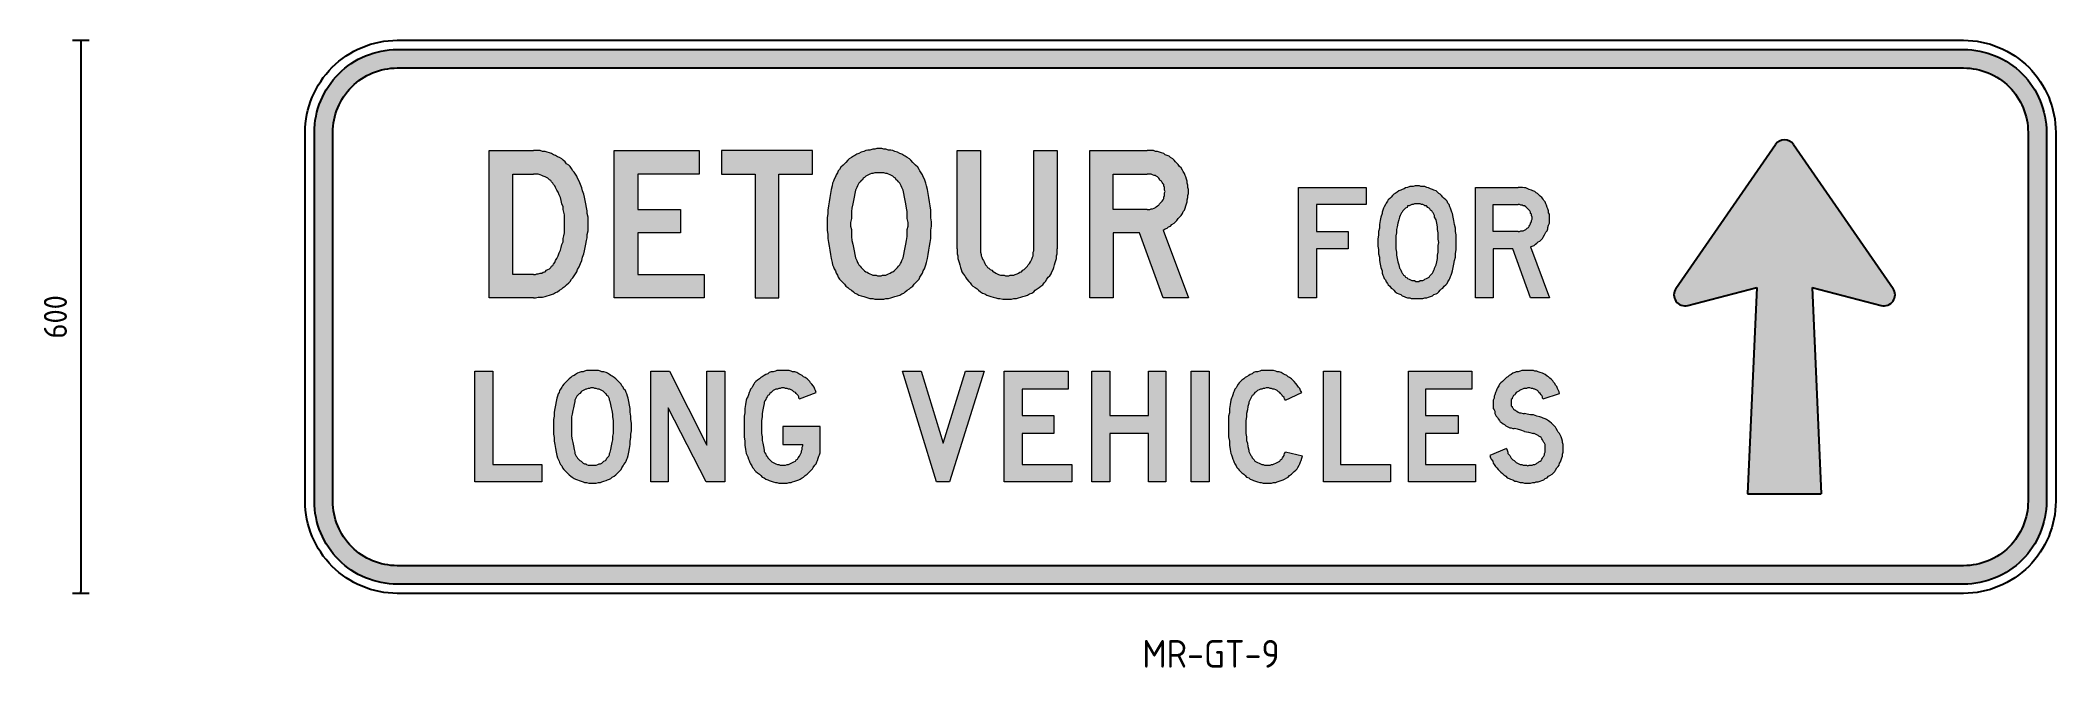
# Model space of a CAD drawing. Extents: x 44 to 263, y 138 to 206.
import ezdxf

# ---------------------------------------------------------------- set-up
doc = ezdxf.new("R2010")
doc.units = 0
doc.header["$LTSCALE"] = 12
doc.header["$MEASUREMENT"] = 0
doc.header["$PDSIZE"] = 4
doc.layers.get('0').update_dxf_attribs({"linetype": 'CONTINUOUS'})
doc.layers.get('DEFPOINTS').update_dxf_attribs({"linetype": 'CONTINUOUS'})
for name, color, linetype in [('L25', 1, 'CONTINUOUS'), ('L35', 3, 'CONTINUOUS'), ('T25', 1, 'CONTINUOUS')]:
    doc.layers.add(name, color=color, linetype=linetype)
doc.styles.add('ISO', font='iso')
doc.dimstyles.new('SIGNSDIM-10', dxfattribs={"dimtxt": 2.5, "dimasz": 0.2, "dimexe": 1.5, "dimexo": 2, "dimgap": 1.5, "dimtad": 1, "dimdec": 0, "dimlfac": 10, "dimrnd": 1, "dimdsep": 46, "dimlunit": 6, "dimtxsty": 'ISO', "dimblk1": 'SGNDIM', "dimblk2": 'SGNDIM', "dimsah": 1, "dimcen": 2.5, "dimse1": 1, "dimse2": 1, "dimadec": 0, "dimazin": 0, "dimtfac": 1, "dimtdec": 0, "dimtix": 1, "dimtmove": 0, "dimatfit": 3, "dimldrblk": 'SGNDIM', "dimfxl": 0, "dimtolj": 1, "dimtzin": 0, "dimarcsym": 0})

msp = doc.modelspace()

# ---------------------------------------------------------------- texts
at = {"layer": 'T25', "color": 3, "style": 'ISO'}
msp.add_text('MR-GT-9', height=3, dxfattribs=at).set_placement((164.03, 138.29))

# ---------------------------------------------------------------- blocks, each defined once
blk = doc.blocks.new('SGNDIM')
for p, q in [((0, 0), (-1, 0)), ((0, 4.5), (0, -4.5))]:
    blk.add_line(p, q)
blk = doc.blocks.new('*D3')
at = {"layer": 'DEFPOINTS', "color": 0}
for p in [(93.96, 206.35), (48.81, 146.35), (93.96, 146.35)]:
    blk.add_point(p, dxfattribs=at)
at = {"layer": 'T25', "color": 0, "lineweight": -2}
blk.add_line((48.81, 206.15), (48.81, 146.55), dxfattribs=at)
at = {"layer": 'T25', "color": 0, "lineweight": -2, "xscale": 0.2, "yscale": 0.2, "zscale": 0.2}
for p, rotation in [((48.81, 206.35), 90), ((48.81, 146.35), 270)]:
    blk.add_blockref('SGNDIM', p, dxfattribs=dict(at, rotation=rotation))
at = {"layer": 'T25', "color": 0, "insert": (46.06, 176.35), "char_height": 2.5, "attachment_point": 5, "rotation": 90, "style": 'ISO'}
blk.add_mtext('\\A1;600', dxfattribs=at)
blk = doc.blocks.new('D1ARROW')
at = {"layer": 'L35'}
for p, q in [((-117.9, 222.8), (-9.9, 378.8)), ((9.9, 378.8), (117.9, 222.8)), ((-105, 204.4), (-30, 224)), ((-30, 224), (-40, 0)), ((30, 224), (105, 204.4)), ((30, 224), (40, 0)), ((-40, 0), (40, 0))]:
    blk.add_line(p, q, dxfattribs=at)
for centre, start, end in [((0, 372), 34.6952, 145.3048), ((-108, 216), 145.3048, 284.6593), ((108, 216), 255.3407, 34.6952)]:
    blk.add_arc(centre, 12, start, end, dxfattribs=at)
blk = doc.blocks.new('IBLK1')
at = {"layer": 'L35', "xscale": 0.1, "yscale": 0.1, "zscale": 0.1}
blk.add_blockref('D1ARROW', (12, 0), dxfattribs=at)

# ---------------------------------------------------------------- dimensions: what is measured, and where the dimension line sits
at = {"layer": 'T25'}
dim = msp.add_linear_dim(base=(48.81, 146.35), p1=(93.96, 206.35), p2=(93.96, 146.35), angle=90, dimstyle='SIGNSDIM-10', dxfattribs=at)
dim.commit()
dim.dimension.update_dxf_attribs({"geometry": '*D3', "text_midpoint": (46.06, 176.35)})

# ---------------------------------------------------------------- hatches: boundary and pattern name
at = {"layer": 'L25'}
h = msp.add_hatch(color=256, dxfattribs=at)
edge = h.paths.add_edge_path()
edge.add_line((83.17, 205.35), (253.17, 205.35))
edge.add_arc((253.17, 196.35), 9, 0, 90, ccw=False)
edge.add_line((262.17, 196.35), (262.17, 156.35))
edge.add_arc((253.17, 156.35), 9, 270, 360, ccw=False)
edge.add_line((253.17, 147.35), (83.17, 147.35))
edge.add_arc((83.17, 156.35), 9, 180, 270, ccw=False)
edge.add_line((74.17, 156.35), (74.17, 196.35))
edge.add_arc((83.17, 196.35), 9, 90, 180, ccw=False)
edge = h.paths.add_edge_path(flags=16)
edge.add_line((83.17, 203.35), (253.17, 203.35))
edge.add_arc((253.17, 196.35), 7, 0, 90, ccw=False)
edge.add_line((260.17, 196.35), (260.17, 156.35))
edge.add_arc((253.17, 156.35), 7, -90, 0, ccw=False)
edge.add_line((253.17, 149.35), (83.17, 149.35))
edge.add_arc((83.17, 156.35), 7, 180, 270, ccw=False)
edge.add_line((76.17, 156.35), (76.17, 196.35))
edge.add_arc((83.17, 196.35), 7, 90, 180, ccw=False)
msp.add_hatch(color=256, dxfattribs=at).paths.add_polyline_path([(234.72, 195.03, 0.523953), (232.74, 195.03), (221.94, 179.43, 0.696018), (223.23, 177.59), (230.73, 179.55), (229.73, 157.15), (237.73, 157.15), (236.73, 179.55), (244.23, 177.59, 0.696018), (245.52, 179.43)])
h = msp.add_hatch(color=256, dxfattribs=at)
h.paths.add_polyline_path([(106.72, 194.38), (115.95, 194.38), (115.95, 191.83), (109.27, 191.83), (109.27, 188), (113.92, 188), (113.92, 185.45), (109.27, 185.45), (109.27, 180.95), (116.47, 180.95), (116.47, 178.4), (106.72, 178.4)])
h.paths.add_polyline_path([(118.35, 194.38), (118.35, 191.83), (122.02, 191.83), (122.02, 178.4), (124.57, 178.4), (124.57, 191.83), (128.25, 191.83), (128.25, 194.38)])
h.paths.add_polyline_path([(180.98, 190.4), (188.33, 190.4), (188.33, 188.53), (182.93, 188.53), (182.93, 185.6), (186.38, 185.6), (186.38, 183.73), (182.93, 183.73), (182.93, 178.4), (180.98, 178.4)])
h.paths.add_polyline_path([(97.94, 180.95), (95.69, 180.95), (95.69, 191.83), (97.94, 191.83), (98.17, 191.83), (98.32, 191.83), (98.47, 191.83), (98.69, 191.75), (98.84, 191.68), (98.99, 191.6), (99.22, 191.53), (99.37, 191.45), (99.52, 191.38), (99.67, 191.23), (99.82, 191.15), (99.89, 191), (100.04, 190.85), (100.12, 190.7), (100.27, 190.55), (100.34, 190.4), (100.49, 190.1), (100.64, 189.88), (100.72, 189.58), (100.87, 189.28), (100.94, 188.98), (101.02, 188.6), (101.17, 188.3), (101.17, 188), (101.24, 187.7), (101.32, 187.4), (101.32, 187.03), (101.32, 186.73), (101.32, 186.43), (101.32, 186.13), (101.32, 185.75), (101.32, 185.45), (101.24, 185.15), (101.17, 184.85), (101.17, 184.48), (101.02, 184.18), (100.94, 183.88), (100.87, 183.58), (100.72, 183.28), (100.64, 182.98), (100.49, 182.68), (100.34, 182.45), (100.27, 182.23), (100.12, 182.08), (100.04, 181.93), (99.89, 181.85), (99.82, 181.7), (99.67, 181.55), (99.52, 181.48), (99.37, 181.4), (99.22, 181.25), (98.99, 181.18), (98.84, 181.1), (98.69, 181.1), (98.47, 181.03), (98.32, 181.03), (98.17, 180.95)], flags=16)
h.paths.add_polyline_path([(97.94, 178.4), (93.14, 178.4), (93.14, 194.38), (97.94, 194.38), (98.17, 194.38), (98.47, 194.38), (98.69, 194.38), (98.92, 194.3), (99.22, 194.3), (99.44, 194.23), (99.67, 194.15), (99.89, 194.08), (100.12, 193.93), (100.34, 193.85), (100.57, 193.7), (100.79, 193.63), (101.02, 193.48), (101.17, 193.33), (101.39, 193.18), (101.54, 192.95), (101.77, 192.8), (101.92, 192.65), (102.07, 192.43), (102.22, 192.2), (102.37, 192.05), (102.52, 191.83), (102.67, 191.6), (102.74, 191.38), (102.89, 191.08), (103.04, 190.7), (103.19, 190.33), (103.27, 190.03), (103.42, 189.65), (103.49, 189.35), (103.57, 188.98), (103.64, 188.6), (103.72, 188.23), (103.79, 187.85), (103.79, 187.55), (103.87, 187.18), (103.87, 186.8), (103.87, 186.43), (103.87, 186.05), (103.87, 185.68), (103.79, 185.3), (103.79, 184.93), (103.72, 184.63), (103.64, 184.25), (103.57, 183.88), (103.49, 183.5), (103.42, 183.2), (103.27, 182.83), (103.19, 182.45), (103.04, 182.15), (102.89, 181.78), (102.74, 181.48), (102.67, 181.25), (102.52, 181.03), (102.37, 180.8), (102.22, 180.58), (102.07, 180.43), (101.92, 180.2), (101.77, 180.05), (101.54, 179.83), (101.39, 179.68), (101.17, 179.53), (101.02, 179.38), (100.79, 179.23), (100.57, 179.08), (100.34, 179), (100.12, 178.85), (99.89, 178.78), (99.67, 178.7), (99.44, 178.63), (99.22, 178.55), (98.92, 178.48), (98.69, 178.48), (98.47, 178.48), (98.17, 178.4)])
h.paths.add_polyline_path([(135.45, 191.98), (135.3, 191.98), (135.15, 191.98), (135, 191.98), (134.77, 191.9), (134.62, 191.9), (134.47, 191.83), (134.32, 191.75), (134.17, 191.68), (134.02, 191.6), (133.87, 191.45), (133.72, 191.38), (133.65, 191.23), (133.5, 191.15), (133.42, 191), (133.27, 190.85), (133.2, 190.7), (133.12, 190.55), (133.05, 190.4), (132.97, 190.25), (132.9, 190.1), (132.82, 189.73), (132.75, 189.35), (132.67, 188.98), (132.6, 188.6), (132.52, 188.15), (132.45, 187.78), (132.45, 187.4), (132.45, 187.03), (132.37, 186.58), (132.37, 186.2), (132.45, 185.83), (132.45, 185.45), (132.45, 185.08), (132.52, 184.63), (132.6, 184.25), (132.67, 183.88), (132.75, 183.5), (132.82, 183.13), (132.9, 182.75), (132.97, 182.6), (133.05, 182.45), (133.12, 182.23), (133.2, 182.15), (133.27, 182), (133.42, 181.85), (133.5, 181.7), (133.65, 181.55), (133.72, 181.48), (133.87, 181.33), (134.02, 181.25), (134.17, 181.18), (134.32, 181.1), (134.47, 181.03), (134.62, 180.95), (134.77, 180.88), (135, 180.88), (135.15, 180.88), (135.3, 180.8), (135.45, 180.8), (135.67, 180.8), (135.82, 180.88), (135.97, 180.88), (136.2, 180.88), (136.35, 180.95), (136.5, 181.03), (136.65, 181.1), (136.8, 181.18), (136.95, 181.25), (137.1, 181.33), (137.25, 181.48), (137.32, 181.55), (137.47, 181.7), (137.55, 181.85), (137.7, 182), (137.77, 182.15), (137.85, 182.23), (137.92, 182.45), (138, 182.6), (138.07, 182.75), (138.15, 183.13), (138.22, 183.5), (138.3, 183.88), (138.37, 184.25), (138.45, 184.63), (138.52, 185.08), (138.52, 185.45), (138.52, 185.83), (138.6, 186.2), (138.6, 186.58), (138.52, 187.03), (138.52, 187.4), (138.52, 187.78), (138.45, 188.15), (138.37, 188.6), (138.3, 188.98), (138.22, 189.35), (138.15, 189.73), (138.07, 190.1), (138, 190.25), (137.92, 190.4), (137.85, 190.55), (137.77, 190.7), (137.7, 190.85), (137.55, 191), (137.47, 191.15), (137.32, 191.23), (137.25, 191.38), (137.1, 191.45), (136.95, 191.6), (136.8, 191.68), (136.65, 191.75), (136.5, 191.83), (136.35, 191.9), (136.2, 191.9), (135.97, 191.98), (135.82, 191.98), (135.67, 191.98)], flags=16)
h.paths.add_polyline_path([(135.45, 194.6), (135.22, 194.6), (135, 194.53), (134.77, 194.53), (134.47, 194.45), (134.25, 194.45), (134.02, 194.38), (133.8, 194.3), (133.5, 194.23), (133.27, 194.08), (133.05, 194), (132.82, 193.85), (132.67, 193.78), (132.45, 193.63), (132.22, 193.48), (132.07, 193.33), (131.85, 193.1), (131.7, 192.95), (131.55, 192.8), (131.32, 192.58), (131.17, 192.35), (131.02, 192.2), (130.95, 191.98), (130.8, 191.75), (130.72, 191.53), (130.57, 191.3), (130.5, 191.08), (130.42, 190.85), (130.35, 190.55), (130.27, 190.18), (130.2, 189.73), (130.12, 189.28), (130.05, 188.83), (129.97, 188.38), (129.9, 187.93), (129.9, 187.55), (129.82, 187.1), (129.82, 186.65), (129.82, 186.2), (129.82, 185.75), (129.9, 185.3), (129.9, 184.85), (129.97, 184.4), (130.05, 184.03), (130.12, 183.58), (130.2, 183.13), (130.27, 182.68), (130.35, 182.23), (130.42, 182), (130.5, 181.78), (130.57, 181.55), (130.72, 181.33), (130.8, 181.1), (130.95, 180.88), (131.02, 180.65), (131.17, 180.43), (131.32, 180.28), (131.55, 180.05), (131.7, 179.9), (131.85, 179.68), (132.07, 179.53), (132.22, 179.38), (132.45, 179.23), (132.67, 179.08), (132.82, 178.93), (133.05, 178.85), (133.27, 178.7), (133.5, 178.63), (133.8, 178.55), (134.02, 178.48), (134.25, 178.4), (134.47, 178.33), (134.77, 178.33), (135, 178.25), (135.22, 178.25), (135.45, 178.25), (135.75, 178.25), (135.97, 178.25), (136.2, 178.33), (136.5, 178.33), (136.72, 178.4), (136.95, 178.48), (137.17, 178.55), (137.47, 178.63), (137.7, 178.7), (137.92, 178.85), (138.15, 178.93), (138.3, 179.08), (138.52, 179.23), (138.75, 179.38), (138.9, 179.53), (139.12, 179.68), (139.27, 179.9), (139.42, 180.05), (139.65, 180.28), (139.8, 180.43), (139.87, 180.65), (140.02, 180.88), (140.17, 181.1), (140.25, 181.33), (140.4, 181.55), (140.47, 181.78), (140.55, 182), (140.62, 182.23), (140.7, 182.68), (140.78, 183.13), (140.85, 183.58), (140.93, 184.03), (141, 184.4), (141.08, 184.85), (141.08, 185.3), (141.08, 185.75), (141.15, 186.2), (141.15, 186.65), (141.08, 187.1), (141.08, 187.55), (141.08, 187.93), (141, 188.38), (140.93, 188.83), (140.85, 189.28), (140.78, 189.73), (140.7, 190.18), (140.62, 190.55), (140.55, 190.85), (140.47, 191.08), (140.4, 191.3), (140.25, 191.53), (140.17, 191.75), (140.02, 191.98), (139.87, 192.2), (139.8, 192.35), (139.65, 192.58), (139.42, 192.8), (139.27, 192.95), (139.12, 193.1), (138.9, 193.33), (138.75, 193.48), (138.52, 193.63), (138.3, 193.78), (138.15, 193.85), (137.92, 194), (137.7, 194.08), (137.47, 194.23), (137.17, 194.3), (136.95, 194.38), (136.72, 194.45), (136.5, 194.45), (136.2, 194.53), (135.97, 194.53), (135.75, 194.6)])
h.paths.add_polyline_path([(143.93, 183.73), (143.93, 194.38), (146.48, 194.38), (146.48, 183.73), (146.48, 183.5), (146.48, 183.35), (146.55, 183.13), (146.55, 182.98), (146.63, 182.83), (146.7, 182.6), (146.78, 182.45), (146.85, 182.3), (146.93, 182.15), (147, 182), (147.15, 181.85), (147.23, 181.7), (147.38, 181.63), (147.53, 181.48), (147.68, 181.4), (147.83, 181.25), (147.98, 181.18), (148.13, 181.1), (148.28, 181.03), (148.43, 180.95), (148.65, 180.88), (148.8, 180.88), (149.03, 180.88), (149.18, 180.8), (149.33, 180.8), (149.55, 180.8), (149.7, 180.88), (149.93, 180.88), (150.08, 180.88), (150.23, 180.95), (150.45, 181.03), (150.6, 181.1), (150.75, 181.18), (150.9, 181.25), (151.05, 181.4), (151.2, 181.48), (151.35, 181.63), (151.43, 181.7), (151.58, 181.85), (151.65, 182), (151.8, 182.15), (151.88, 182.3), (151.95, 182.45), (152.03, 182.6), (152.1, 182.83), (152.18, 182.98), (152.18, 183.13), (152.18, 183.35), (152.25, 183.5), (152.25, 183.73), (152.25, 194.38), (154.8, 194.38), (154.8, 183.73), (154.8, 183.43), (154.8, 183.2), (154.73, 182.98), (154.73, 182.68), (154.65, 182.45), (154.58, 182.23), (154.5, 182), (154.43, 181.7), (154.35, 181.48), (154.2, 181.25), (154.13, 181.03), (153.98, 180.8), (153.83, 180.65), (153.68, 180.43), (153.53, 180.2), (153.38, 180.05), (153.23, 179.83), (153, 179.68), (152.85, 179.53), (152.63, 179.38), (152.4, 179.23), (152.25, 179.08), (152.03, 178.93), (151.8, 178.85), (151.58, 178.7), (151.35, 178.63), (151.05, 178.55), (150.83, 178.48), (150.6, 178.4), (150.38, 178.33), (150.08, 178.33), (149.85, 178.25), (149.63, 178.25), (149.33, 178.25), (149.1, 178.25), (148.88, 178.25), (148.58, 178.33), (148.35, 178.33), (148.13, 178.4), (147.83, 178.48), (147.6, 178.55), (147.38, 178.63), (147.15, 178.7), (146.93, 178.85), (146.7, 178.93), (146.48, 179.08), (146.25, 179.23), (146.1, 179.38), (145.88, 179.53), (145.65, 179.68), (145.5, 179.83), (145.35, 180.05), (145.2, 180.2), (144.98, 180.43), (144.83, 180.65), (144.75, 180.8), (144.6, 181.03), (144.45, 181.25), (144.38, 181.48), (144.3, 181.7), (144.23, 182), (144.15, 182.23), (144.08, 182.45), (144, 182.68), (144, 182.98), (143.93, 183.2), (143.93, 183.43)])
h.paths.add_polyline_path([(164.55, 188), (160.88, 188), (160.88, 191.83), (164.55, 191.83), (164.7, 191.83), (164.85, 191.83), (165, 191.83), (165.15, 191.75), (165.3, 191.68), (165.45, 191.68), (165.53, 191.6), (165.68, 191.53), (165.83, 191.38), (165.9, 191.3), (165.98, 191.15), (166.13, 191.08), (166.2, 190.93), (166.28, 190.78), (166.35, 190.7), (166.35, 190.55), (166.43, 190.4), (166.43, 190.25), (166.43, 190.1), (166.5, 189.95), (166.43, 189.8), (166.43, 189.65), (166.43, 189.5), (166.35, 189.35), (166.35, 189.2), (166.28, 189.05), (166.2, 188.9), (166.13, 188.83), (165.98, 188.68), (165.9, 188.6), (165.83, 188.45), (165.68, 188.38), (165.53, 188.3), (165.45, 188.23), (165.3, 188.15), (165.15, 188.08), (165, 188.08), (164.85, 188), (164.7, 188)], flags=16)
h.paths.add_polyline_path([(166.28, 185.75), (169.05, 178.4), (166.28, 178.4), (163.73, 185.45), (160.88, 185.45), (160.88, 178.4), (158.33, 178.4), (158.33, 194.38), (164.55, 194.38), (164.78, 194.38), (165, 194.38), (165.23, 194.38), (165.45, 194.3), (165.68, 194.3), (165.9, 194.23), (166.13, 194.15), (166.35, 194.08), (166.5, 193.93), (166.73, 193.85), (166.95, 193.78), (167.1, 193.63), (167.33, 193.48), (167.48, 193.33), (167.63, 193.18), (167.78, 193.03), (167.93, 192.88), (168.08, 192.65), (168.23, 192.5), (168.38, 192.28), (168.45, 192.13), (168.6, 191.9), (168.68, 191.68), (168.75, 191.53), (168.83, 191.3), (168.9, 191.08), (168.9, 190.85), (168.98, 190.63), (168.98, 190.4), (169.05, 190.18), (169.05, 189.95), (169.05, 189.73), (168.98, 189.5), (168.98, 189.28), (168.9, 189.05), (168.9, 188.83), (168.83, 188.6), (168.75, 188.38), (168.68, 188.15), (168.6, 187.93), (168.45, 187.78), (168.38, 187.55), (168.23, 187.33), (168.08, 187.18), (167.93, 187.03), (167.78, 186.8), (167.63, 186.65), (167.48, 186.5), (167.25, 186.35), (167.1, 186.2), (166.88, 186.13), (166.73, 185.98), (166.5, 185.9)])
h.paths.add_polyline_path([(193.88, 188.6), (193.73, 188.6), (193.58, 188.6), (193.43, 188.53), (193.28, 188.53), (193.13, 188.45), (192.98, 188.38), (192.83, 188.38), (192.76, 188.23), (192.61, 188.15), (192.53, 188.08), (192.38, 187.93), (192.31, 187.85), (192.23, 187.7), (192.16, 187.63), (192.08, 187.48), (192.01, 187.33), (191.93, 187.18), (191.86, 186.88), (191.78, 186.5), (191.71, 186.13), (191.63, 185.83), (191.63, 185.45), (191.56, 185.15), (191.56, 184.78), (191.56, 184.4), (191.56, 184.1), (191.56, 183.73), (191.63, 183.35), (191.63, 183.05), (191.71, 182.68), (191.78, 182.3), (191.86, 182), (191.93, 181.63), (192.01, 181.55), (192.08, 181.4), (192.16, 181.25), (192.23, 181.1), (192.31, 181.03), (192.38, 180.88), (192.53, 180.8), (192.61, 180.65), (192.76, 180.58), (192.83, 180.5), (192.98, 180.43), (193.13, 180.35), (193.28, 180.28), (193.43, 180.28), (193.58, 180.28), (193.73, 180.2), (193.88, 180.2), (194.03, 180.2), (194.18, 180.28), (194.33, 180.28), (194.48, 180.28), (194.63, 180.35), (194.71, 180.43), (194.86, 180.5), (195.01, 180.58), (195.16, 180.65), (195.23, 180.8), (195.31, 180.88), (195.46, 181.03), (195.53, 181.1), (195.61, 181.25), (195.68, 181.4), (195.76, 181.55), (195.76, 181.63), (195.91, 182), (195.98, 182.3), (196.06, 182.68), (196.06, 183.05), (196.13, 183.35), (196.13, 183.73), (196.13, 184.1), (196.21, 184.4), (196.13, 184.78), (196.13, 185.15), (196.13, 185.45), (196.06, 185.83), (196.06, 186.13), (195.98, 186.5), (195.91, 186.88), (195.76, 187.18), (195.76, 187.33), (195.68, 187.48), (195.61, 187.63), (195.53, 187.7), (195.46, 187.85), (195.31, 187.93), (195.23, 188.08), (195.16, 188.15), (195.01, 188.23), (194.86, 188.38), (194.71, 188.38), (194.63, 188.45), (194.48, 188.53), (194.33, 188.53), (194.18, 188.6), (194.03, 188.6)], flags=16)
h.paths.add_polyline_path([(193.88, 190.55), (193.66, 190.55), (193.43, 190.48), (193.21, 190.48), (193.06, 190.48), (192.83, 190.4), (192.61, 190.33), (192.46, 190.25), (192.23, 190.18), (192.08, 190.1), (191.86, 190.03), (191.71, 189.88), (191.48, 189.73), (191.33, 189.65), (191.18, 189.5), (191.03, 189.35), (190.88, 189.2), (190.73, 189.05), (190.66, 188.9), (190.51, 188.68), (190.43, 188.53), (190.28, 188.3), (190.21, 188.15), (190.13, 187.93), (190.06, 187.7), (190.06, 187.55), (189.91, 187.18), (189.83, 186.8), (189.76, 186.35), (189.76, 185.98), (189.68, 185.6), (189.68, 185.23), (189.61, 184.78), (189.61, 184.4), (189.61, 184.03), (189.68, 183.65), (189.68, 183.2), (189.76, 182.83), (189.76, 182.45), (189.83, 182.08), (189.91, 181.7), (190.06, 181.33), (190.06, 181.1), (190.13, 180.88), (190.21, 180.73), (190.28, 180.5), (190.43, 180.35), (190.51, 180.13), (190.66, 179.98), (190.73, 179.83), (190.88, 179.68), (191.03, 179.45), (191.18, 179.38), (191.33, 179.23), (191.48, 179.08), (191.71, 178.93), (191.86, 178.85), (192.08, 178.78), (192.23, 178.63), (192.46, 178.55), (192.61, 178.48), (192.83, 178.4), (193.06, 178.4), (193.21, 178.33), (193.43, 178.33), (193.66, 178.33), (193.88, 178.33), (194.11, 178.33), (194.26, 178.33), (194.48, 178.33), (194.71, 178.4), (194.93, 178.4), (195.08, 178.48), (195.31, 178.55), (195.53, 178.63), (195.68, 178.78), (195.91, 178.85), (196.06, 178.93), (196.21, 179.08), (196.36, 179.23), (196.51, 179.38), (196.66, 179.45), (196.81, 179.68), (196.96, 179.83), (197.11, 179.98), (197.18, 180.13), (197.33, 180.35), (197.41, 180.5), (197.48, 180.73), (197.56, 180.88), (197.63, 181.1), (197.71, 181.33), (197.78, 181.7), (197.86, 182.08), (197.93, 182.45), (198.01, 182.83), (198.01, 183.2), (198.08, 183.65), (198.08, 184.03), (198.08, 184.4), (198.08, 184.78), (198.08, 185.23), (198.01, 185.6), (198.01, 185.98), (197.93, 186.35), (197.86, 186.8), (197.78, 187.18), (197.71, 187.55), (197.63, 187.7), (197.56, 187.93), (197.48, 188.15), (197.41, 188.3), (197.33, 188.53), (197.18, 188.68), (197.11, 188.9), (196.96, 189.05), (196.81, 189.2), (196.66, 189.35), (196.51, 189.5), (196.36, 189.65), (196.21, 189.73), (196.06, 189.88), (195.91, 190.03), (195.68, 190.1), (195.53, 190.18), (195.31, 190.25), (195.08, 190.33), (194.93, 190.4), (194.71, 190.48), (194.48, 190.48), (194.26, 190.48), (194.11, 190.55)])
h.paths.add_polyline_path([(204.83, 185.6), (202.13, 185.6), (202.13, 188.53), (204.83, 188.53), (204.98, 188.53), (205.13, 188.45), (205.28, 188.45), (205.36, 188.38), (205.51, 188.38), (205.66, 188.3), (205.73, 188.23), (205.81, 188.15), (205.96, 188), (206.03, 187.93), (206.11, 187.85), (206.18, 187.7), (206.18, 187.55), (206.26, 187.48), (206.26, 187.33), (206.33, 187.18), (206.33, 187.03), (206.33, 186.95), (206.26, 186.8), (206.26, 186.65), (206.18, 186.5), (206.18, 186.43), (206.11, 186.28), (206.03, 186.2), (205.96, 186.05), (205.81, 185.98), (205.73, 185.9), (205.66, 185.83), (205.51, 185.75), (205.36, 185.68), (205.28, 185.68), (205.13, 185.68), (204.98, 185.6)], flags=16)
h.paths.add_polyline_path([(206.18, 183.95), (208.21, 178.4), (206.18, 178.4), (204.23, 183.73), (202.13, 183.73), (202.13, 178.4), (200.18, 178.4), (200.18, 190.4), (204.83, 190.4), (205.06, 190.4), (205.28, 190.4), (205.51, 190.33), (205.66, 190.33), (205.88, 190.25), (206.03, 190.18), (206.26, 190.1), (206.41, 190.03), (206.63, 189.95), (206.78, 189.8), (206.93, 189.73), (207.08, 189.58), (207.23, 189.43), (207.38, 189.28), (207.53, 189.13), (207.61, 188.98), (207.76, 188.83), (207.83, 188.6), (207.91, 188.45), (207.98, 188.23), (208.06, 188.08), (208.13, 187.85), (208.13, 187.63), (208.21, 187.48), (208.21, 187.25), (208.21, 187.03), (208.21, 186.88), (208.21, 186.65), (208.21, 186.5), (208.13, 186.28), (208.06, 186.05), (208.06, 185.9), (207.98, 185.68), (207.83, 185.53), (207.76, 185.38), (207.68, 185.23), (207.53, 185), (207.46, 184.85), (207.31, 184.7), (207.16, 184.55), (207.01, 184.48), (206.86, 184.33), (206.71, 184.25), (206.56, 184.1), (206.33, 184.03)])
h = msp.add_hatch(color=256, dxfattribs=at)
h.paths.add_polyline_path([(91.57, 170.45), (93.52, 170.45), (93.52, 160.32), (98.84, 160.32), (98.84, 158.45), (91.57, 158.45)])
h.paths.add_polyline_path([(110.7, 170.45), (112.72, 170.45), (116.77, 162.42), (116.77, 170.45), (118.72, 170.45), (118.72, 158.45), (116.7, 158.45), (112.57, 166.48), (112.57, 158.45), (110.7, 158.45)])
h.paths.add_polyline_path([(138, 170.45), (140.02, 170.45), (142.43, 162.65), (144.83, 170.45), (146.85, 170.45), (143.1, 158.45), (141.68, 158.45)])
h.paths.add_polyline_path([(149.03, 170.45), (156, 170.45), (156, 168.5), (150.98, 168.5), (150.98, 165.65), (154.43, 165.65), (154.43, 163.7), (150.98, 163.7), (150.98, 160.32), (156.38, 160.32), (156.38, 158.45), (149.03, 158.45)])
h.paths.add_polyline_path([(158.55, 170.45), (160.5, 170.45), (160.5, 165.65), (164.7, 165.65), (164.7, 170.45), (166.58, 170.45), (166.58, 158.45), (164.7, 158.45), (164.7, 163.7), (160.5, 163.7), (160.5, 158.45), (158.55, 158.45)])
h.paths.add_polyline_path([(169.35, 170.45), (171.3, 170.45), (171.3, 158.45), (169.35, 158.45)])
h.paths.add_polyline_path([(183.68, 170.45), (185.56, 170.45), (185.56, 160.32), (190.96, 160.32), (190.96, 158.45), (183.68, 158.45)])
h.paths.add_polyline_path([(192.91, 170.45), (199.81, 170.45), (199.81, 168.5), (194.78, 168.5), (194.78, 165.65), (198.31, 165.65), (198.31, 163.7), (194.78, 163.7), (194.78, 160.32), (200.18, 160.32), (200.18, 158.45), (192.91, 158.45)])
h.paths.add_polyline_path([(104.32, 168.65), (104.17, 168.65), (104.02, 168.58), (103.87, 168.58), (103.72, 168.5), (103.64, 168.5), (103.49, 168.43), (103.34, 168.35), (103.19, 168.28), (103.12, 168.2), (102.97, 168.05), (102.89, 167.98), (102.74, 167.83), (102.67, 167.75), (102.59, 167.6), (102.52, 167.45), (102.44, 167.3), (102.44, 167.15), (102.37, 166.85), (102.29, 166.48), (102.22, 166.17), (102.14, 165.8), (102.07, 165.5), (102.07, 165.12), (102.07, 164.75), (102.07, 164.45), (102.07, 164.07), (102.07, 163.7), (102.07, 163.4), (102.14, 163.02), (102.22, 162.72), (102.29, 162.35), (102.37, 161.97), (102.44, 161.67), (102.44, 161.52), (102.52, 161.37), (102.59, 161.22), (102.67, 161.15), (102.74, 161), (102.89, 160.85), (102.97, 160.77), (103.12, 160.7), (103.19, 160.62), (103.34, 160.47), (103.49, 160.4), (103.64, 160.4), (103.72, 160.32), (103.87, 160.25), (104.02, 160.25), (104.17, 160.25), (104.32, 160.25), (104.47, 160.25), (104.62, 160.25), (104.77, 160.25), (104.92, 160.32), (105.07, 160.4), (105.22, 160.4), (105.37, 160.47), (105.52, 160.62), (105.6, 160.7), (105.75, 160.77), (105.82, 160.85), (105.9, 161), (106.05, 161.15), (106.12, 161.22), (106.2, 161.37), (106.2, 161.52), (106.27, 161.67), (106.35, 161.97), (106.42, 162.35), (106.5, 162.72), (106.57, 163.02), (106.57, 163.4), (106.65, 163.7), (106.65, 164.07), (106.65, 164.45), (106.65, 164.75), (106.65, 165.12), (106.57, 165.5), (106.57, 165.8), (106.5, 166.17), (106.42, 166.48), (106.35, 166.85), (106.27, 167.15), (106.2, 167.3), (106.2, 167.45), (106.12, 167.6), (106.05, 167.75), (105.9, 167.83), (105.82, 167.98), (105.75, 168.05), (105.6, 168.2), (105.52, 168.28), (105.37, 168.35), (105.22, 168.43), (105.07, 168.5), (104.92, 168.5), (104.77, 168.58), (104.62, 168.58), (104.47, 168.65)], flags=16)
h.paths.add_polyline_path([(104.32, 170.53), (104.17, 170.53), (103.94, 170.53), (103.72, 170.53), (103.49, 170.45), (103.34, 170.38), (103.12, 170.38), (102.89, 170.3), (102.74, 170.23), (102.52, 170.08), (102.37, 170), (102.14, 169.93), (101.99, 169.78), (101.84, 169.63), (101.69, 169.48), (101.54, 169.33), (101.39, 169.18), (101.24, 169.03), (101.09, 168.88), (101.02, 168.73), (100.87, 168.5), (100.79, 168.35), (100.72, 168.13), (100.64, 167.98), (100.57, 167.75), (100.49, 167.53), (100.42, 167.15), (100.34, 166.78), (100.27, 166.4), (100.19, 166.02), (100.19, 165.57), (100.12, 165.2), (100.12, 164.82), (100.12, 164.45), (100.12, 164), (100.12, 163.62), (100.19, 163.25), (100.19, 162.87), (100.27, 162.5), (100.34, 162.05), (100.42, 161.67), (100.49, 161.3), (100.57, 161.07), (100.64, 160.92), (100.72, 160.7), (100.79, 160.55), (100.87, 160.32), (101.02, 160.17), (101.09, 159.95), (101.24, 159.8), (101.39, 159.65), (101.54, 159.5), (101.69, 159.35), (101.84, 159.2), (101.99, 159.05), (102.14, 158.97), (102.37, 158.82), (102.52, 158.75), (102.74, 158.67), (102.89, 158.6), (103.12, 158.52), (103.34, 158.45), (103.49, 158.37), (103.72, 158.37), (103.94, 158.3), (104.17, 158.3), (104.32, 158.3), (104.55, 158.3), (104.77, 158.3), (105, 158.37), (105.22, 158.37), (105.37, 158.45), (105.6, 158.52), (105.82, 158.6), (105.97, 158.67), (106.2, 158.75), (106.35, 158.82), (106.5, 158.97), (106.72, 159.05), (106.87, 159.2), (107.02, 159.35), (107.17, 159.5), (107.32, 159.65), (107.47, 159.8), (107.55, 159.95), (107.7, 160.17), (107.77, 160.32), (107.92, 160.55), (108, 160.7), (108.07, 160.92), (108.15, 161.07), (108.22, 161.3), (108.3, 161.67), (108.37, 162.05), (108.45, 162.5), (108.45, 162.87), (108.52, 163.25), (108.52, 163.62), (108.6, 164), (108.6, 164.45), (108.6, 164.82), (108.52, 165.2), (108.52, 165.57), (108.45, 166.02), (108.45, 166.4), (108.37, 166.78), (108.3, 167.15), (108.22, 167.53), (108.15, 167.75), (108.07, 167.98), (108, 168.13), (107.92, 168.35), (107.77, 168.5), (107.7, 168.73), (107.55, 168.88), (107.47, 169.03), (107.32, 169.18), (107.17, 169.33), (107.02, 169.48), (106.87, 169.63), (106.72, 169.78), (106.5, 169.93), (106.35, 170), (106.2, 170.08), (105.97, 170.23), (105.82, 170.3), (105.6, 170.38), (105.37, 170.38), (105.22, 170.45), (105, 170.53), (104.77, 170.53), (104.55, 170.53)])
h.paths.add_polyline_path([(125.02, 170.53), (124.8, 170.53), (124.57, 170.53), (124.35, 170.53), (124.2, 170.45), (123.97, 170.38), (123.75, 170.38), (123.52, 170.3), (123.37, 170.15), (123.15, 170.08), (123, 170), (122.77, 169.85), (122.62, 169.78), (122.47, 169.63), (122.25, 169.48), (122.1, 169.33), (121.95, 169.18), (121.87, 169.03), (121.72, 168.8), (121.65, 168.65), (121.5, 168.5), (121.42, 168.28), (121.35, 168.13), (121.27, 167.9), (121.2, 167.68), (121.12, 167.53), (121.05, 167.3), (120.97, 166.85), (120.9, 166.4), (120.9, 165.95), (120.82, 165.57), (120.82, 165.12), (120.82, 164.67), (120.82, 164.22), (120.82, 163.77), (120.82, 163.32), (120.9, 162.87), (120.9, 162.42), (120.97, 161.97), (121.05, 161.52), (121.12, 161.37), (121.2, 161.15), (121.27, 160.92), (121.35, 160.77), (121.42, 160.55), (121.5, 160.4), (121.65, 160.17), (121.72, 160.02), (121.87, 159.87), (121.95, 159.72), (122.1, 159.57), (122.25, 159.42), (122.47, 159.27), (122.62, 159.12), (122.77, 158.97), (123, 158.9), (123.15, 158.75), (123.37, 158.67), (123.52, 158.6), (123.75, 158.52), (123.97, 158.45), (124.2, 158.37), (124.35, 158.37), (124.57, 158.3), (124.8, 158.3), (125.02, 158.3), (125.25, 158.3), (125.47, 158.3), (125.7, 158.37), (125.92, 158.37), (126.07, 158.45), (126.3, 158.52), (126.52, 158.6), (126.75, 158.67), (126.9, 158.75), (127.12, 158.9), (127.27, 158.97), (127.42, 159.12), (127.65, 159.27), (127.8, 159.42), (127.95, 159.57), (128.1, 159.72), (128.25, 159.87), (128.32, 160.02), (128.47, 160.25), (128.62, 160.4), (128.7, 160.62), (128.77, 160.77), (128.85, 161), (128.92, 161.22), (129, 161.37), (129.07, 161.6), (129.07, 161.82), (129.07, 162.05), (129.07, 164.45), (125.02, 164.45), (125.02, 162.5), (127.2, 162.5), (127.2, 162.35), (127.12, 162.2), (127.12, 161.97), (127.05, 161.82), (127.05, 161.67), (126.97, 161.52), (126.9, 161.37), (126.82, 161.22), (126.67, 161.07), (126.6, 160.92), (126.45, 160.85), (126.37, 160.7), (126.22, 160.62), (126.07, 160.55), (125.92, 160.47), (125.77, 160.4), (125.62, 160.32), (125.47, 160.32), (125.32, 160.25), (125.17, 160.25), (125.02, 160.25), (124.87, 160.25), (124.72, 160.25), (124.57, 160.32), (124.42, 160.32), (124.27, 160.4), (124.12, 160.47), (123.97, 160.55), (123.82, 160.62), (123.75, 160.7), (123.6, 160.85), (123.52, 160.92), (123.37, 161.07), (123.3, 161.22), (123.22, 161.3), (123.15, 161.45), (123.07, 161.6), (123, 161.75), (123, 161.9), (122.92, 162.27), (122.85, 162.65), (122.77, 162.95), (122.77, 163.32), (122.7, 163.7), (122.7, 164.07), (122.7, 164.45), (122.7, 164.82), (122.7, 165.12), (122.77, 165.5), (122.77, 165.87), (122.85, 166.25), (122.92, 166.63), (123, 166.93), (123, 167.08), (123.07, 167.23), (123.15, 167.38), (123.22, 167.53), (123.3, 167.68), (123.37, 167.83), (123.52, 167.9), (123.6, 168.05), (123.75, 168.13), (123.82, 168.2), (123.97, 168.35), (124.12, 168.43), (124.27, 168.5), (124.42, 168.5), (124.57, 168.58), (124.72, 168.58), (124.87, 168.65), (125.02, 168.65), (125.17, 168.65), (125.32, 168.58), (125.47, 168.58), (125.62, 168.5), (125.77, 168.5), (125.92, 168.43), (126.07, 168.35), (126.22, 168.2), (126.37, 168.13), (126.45, 168.05), (126.6, 167.9), (126.67, 167.83), (126.75, 167.68), (126.75, 167.53), (126.82, 167.45), (128.62, 168.13), (128.55, 168.35), (128.47, 168.5), (128.4, 168.73), (128.32, 168.88), (128.17, 169.03), (128.02, 169.18), (127.95, 169.33), (127.8, 169.48), (127.65, 169.63), (127.42, 169.78), (127.27, 169.85), (127.12, 170), (126.9, 170.08), (126.75, 170.15), (126.52, 170.3), (126.3, 170.38), (126.07, 170.38), (125.92, 170.45), (125.7, 170.53), (125.47, 170.53), (125.25, 170.53)])
h.paths.add_polyline_path([(177.61, 170.53), (177.38, 170.53), (177.15, 170.53), (176.93, 170.53), (176.78, 170.45), (176.55, 170.38), (176.33, 170.38), (176.1, 170.3), (175.95, 170.15), (175.73, 170.08), (175.58, 170), (175.35, 169.85), (175.2, 169.78), (175.05, 169.63), (174.83, 169.48), (174.68, 169.33), (174.53, 169.18), (174.45, 169.03), (174.3, 168.8), (174.23, 168.65), (174.08, 168.5), (174, 168.28), (173.93, 168.13), (173.85, 167.9), (173.78, 167.68), (173.7, 167.53), (173.63, 167.3), (173.55, 166.85), (173.48, 166.4), (173.48, 165.95), (173.4, 165.57), (173.4, 165.12), (173.4, 164.67), (173.4, 164.22), (173.4, 163.77), (173.4, 163.32), (173.48, 162.87), (173.48, 162.42), (173.55, 161.97), (173.63, 161.52), (173.7, 161.37), (173.78, 161.15), (173.85, 160.92), (173.93, 160.77), (174, 160.55), (174.08, 160.4), (174.23, 160.17), (174.3, 160.02), (174.45, 159.87), (174.53, 159.72), (174.68, 159.57), (174.83, 159.42), (175.05, 159.27), (175.2, 159.12), (175.35, 158.97), (175.58, 158.9), (175.73, 158.75), (175.95, 158.67), (176.1, 158.6), (176.33, 158.52), (176.55, 158.45), (176.78, 158.37), (176.93, 158.37), (177.15, 158.3), (177.38, 158.3), (177.61, 158.3), (177.83, 158.3), (178.06, 158.3), (178.28, 158.37), (178.51, 158.37), (178.66, 158.45), (178.88, 158.52), (179.11, 158.6), (179.33, 158.67), (179.48, 158.75), (179.71, 158.9), (179.86, 158.97), (180.01, 159.12), (180.23, 159.27), (180.38, 159.42), (180.53, 159.57), (180.68, 159.72), (180.83, 159.87), (180.91, 160.02), (181.06, 160.25), (181.13, 160.4), (181.21, 160.62), (181.28, 160.77), (181.36, 161), (181.43, 161.22), (179.56, 161.67), (179.48, 161.52), (179.41, 161.37), (179.41, 161.3), (179.33, 161.15), (179.26, 161.07), (179.18, 160.92), (179.03, 160.85), (178.96, 160.7), (178.81, 160.62), (178.66, 160.55), (178.51, 160.47), (178.36, 160.4), (178.21, 160.32), (178.06, 160.32), (177.91, 160.25), (177.76, 160.25), (177.61, 160.25), (177.46, 160.25), (177.31, 160.25), (177.15, 160.32), (177, 160.32), (176.85, 160.4), (176.7, 160.47), (176.55, 160.55), (176.4, 160.62), (176.25, 160.7), (176.18, 160.85), (176.1, 160.92), (175.95, 161.07), (175.88, 161.22), (175.8, 161.3), (175.73, 161.45), (175.65, 161.6), (175.58, 161.75), (175.58, 161.9), (175.5, 162.27), (175.43, 162.65), (175.35, 162.95), (175.35, 163.32), (175.28, 163.7), (175.28, 164.07), (175.28, 164.45), (175.28, 164.82), (175.28, 165.12), (175.35, 165.5), (175.35, 165.87), (175.43, 166.25), (175.5, 166.63), (175.58, 166.93), (175.58, 167.08), (175.65, 167.23), (175.73, 167.38), (175.8, 167.53), (175.88, 167.68), (175.95, 167.83), (176.1, 167.9), (176.18, 168.05), (176.25, 168.13), (176.4, 168.2), (176.55, 168.35), (176.7, 168.43), (176.85, 168.5), (177, 168.5), (177.15, 168.58), (177.31, 168.58), (177.46, 168.65), (177.61, 168.65), (177.76, 168.65), (177.91, 168.58), (178.06, 168.58), (178.21, 168.5), (178.36, 168.5), (178.51, 168.43), (178.66, 168.35), (178.81, 168.2), (178.96, 168.13), (179.03, 168.05), (179.18, 167.9), (179.26, 167.75), (179.41, 167.6), (179.48, 167.45), (179.56, 167.3), (181.36, 168.13), (181.21, 168.35), (181.13, 168.58), (180.98, 168.73), (180.83, 168.95), (180.68, 169.1), (180.53, 169.33), (180.38, 169.48), (180.23, 169.63), (180.01, 169.78), (179.86, 169.85), (179.71, 170), (179.48, 170.08), (179.33, 170.15), (179.11, 170.3), (178.88, 170.38), (178.66, 170.38), (178.51, 170.45), (178.28, 170.53), (178.06, 170.53), (177.83, 170.53)])
h.paths.add_polyline_path([(207.53, 167.45), (209.33, 168.05), (209.26, 168.2), (209.18, 168.43), (209.11, 168.58), (209.03, 168.8), (208.88, 168.95), (208.81, 169.1), (208.66, 169.25), (208.58, 169.4), (208.43, 169.55), (208.28, 169.7), (208.13, 169.85), (207.98, 169.93), (207.76, 170.08), (207.61, 170.15), (207.46, 170.23), (207.23, 170.3), (207.01, 170.38), (206.86, 170.45), (206.63, 170.45), (206.48, 170.53), (206.26, 170.53), (206.03, 170.53), (205.88, 170.53), (205.66, 170.53), (205.43, 170.53), (205.21, 170.53), (205.06, 170.45), (204.83, 170.38), (204.61, 170.38), (204.46, 170.3), (204.23, 170.23), (204.08, 170.08), (203.86, 170), (203.71, 169.85), (203.56, 169.78), (203.41, 169.63), (203.26, 169.48), (203.11, 169.33), (202.96, 169.18), (202.81, 169.03), (202.73, 168.88), (202.58, 168.65), (202.51, 168.5), (202.43, 168.28), (202.36, 168.13), (202.28, 167.9), (202.21, 167.75), (202.21, 167.53), (202.13, 167.3), (202.13, 167.15), (202.13, 166.93), (202.13, 166.78), (202.13, 166.63), (202.13, 166.4), (202.21, 166.25), (202.28, 166.1), (202.28, 165.87), (202.36, 165.72), (202.43, 165.57), (202.58, 165.42), (202.66, 165.27), (202.81, 165.12), (202.88, 164.97), (203.03, 164.9), (203.18, 164.75), (203.33, 164.67), (203.48, 164.52), (203.63, 164.45), (203.78, 164.37), (203.93, 164.3), (204.08, 164.3), (204.23, 164.22), (204.38, 164.22), (204.76, 164.15), (205.13, 164.07), (205.51, 163.92), (205.96, 163.85), (206.48, 163.7), (206.56, 163.7), (206.71, 163.62), (206.86, 163.55), (207.01, 163.47), (207.08, 163.4), (207.23, 163.32), (207.31, 163.25), (207.38, 163.1), (207.46, 163.02), (207.53, 162.87), (207.61, 162.72), (207.68, 162.65), (207.76, 162.5), (207.76, 162.35), (207.76, 162.2), (207.76, 162.05), (207.76, 161.9), (207.76, 161.82), (207.76, 161.67), (207.68, 161.52), (207.68, 161.37), (207.61, 161.22), (207.53, 161.15), (207.46, 161), (207.38, 160.92), (207.31, 160.77), (207.23, 160.7), (207.08, 160.62), (207.01, 160.55), (206.86, 160.47), (206.78, 160.4), (206.63, 160.32), (206.48, 160.32), (206.33, 160.25), (206.18, 160.25), (206.03, 160.25), (205.88, 160.17), (205.73, 160.25), (205.58, 160.25), (205.36, 160.25), (205.21, 160.32), (205.06, 160.32), (204.91, 160.4), (204.76, 160.47), (204.61, 160.55), (204.46, 160.7), (204.38, 160.77), (204.23, 160.85), (204.08, 161), (204.01, 161.15), (203.93, 161.3), (203.86, 161.37), (203.71, 161.52), (203.71, 161.67), (203.63, 161.9), (203.56, 162.05), (201.76, 161.3), (201.83, 161.07), (201.91, 160.92), (202.06, 160.7), (202.13, 160.47), (202.21, 160.32), (202.36, 160.1), (202.51, 159.95), (202.66, 159.8), (202.81, 159.65), (202.96, 159.5), (203.11, 159.35), (203.26, 159.2), (203.48, 159.05), (203.63, 158.9), (203.86, 158.82), (204.01, 158.75), (204.23, 158.67), (204.46, 158.52), (204.61, 158.52), (204.83, 158.45), (205.06, 158.37), (205.28, 158.37), (205.51, 158.3), (205.73, 158.3), (205.96, 158.3), (206.18, 158.3), (206.41, 158.37), (206.63, 158.37), (206.78, 158.45), (207.01, 158.45), (207.23, 158.52), (207.38, 158.6), (207.61, 158.67), (207.76, 158.82), (207.98, 158.9), (208.13, 159.05), (208.28, 159.12), (208.51, 159.27), (208.66, 159.42), (208.81, 159.57), (208.88, 159.72), (209.03, 159.95), (209.18, 160.1), (209.26, 160.25), (209.33, 160.47), (209.41, 160.62), (209.48, 160.85), (209.56, 161.07), (209.63, 161.22), (209.63, 161.45), (209.71, 161.67), (209.71, 161.9), (209.71, 162.05), (209.71, 162.27), (209.71, 162.5), (209.63, 162.72), (209.63, 162.87), (209.56, 163.1), (209.48, 163.32), (209.41, 163.47), (209.33, 163.7), (209.18, 163.85), (209.11, 164), (208.96, 164.22), (208.88, 164.37), (208.73, 164.52), (208.58, 164.67), (208.43, 164.82), (208.28, 164.97), (208.13, 165.05), (207.91, 165.2), (207.76, 165.27), (207.53, 165.35), (207.38, 165.42), (207.16, 165.5), (206.86, 165.57), (206.48, 165.72), (206.18, 165.72), (205.81, 165.8), (205.51, 165.87), (205.36, 165.87), (205.13, 165.95), (204.98, 165.95), (204.83, 166.02), (204.68, 166.1), (204.53, 166.17), (204.46, 166.25), (204.38, 166.25), (204.31, 166.32), (204.23, 166.48), (204.16, 166.55), (204.16, 166.63), (204.08, 166.7), (204.08, 166.85), (204.08, 166.93), (204.08, 167), (204.08, 167.15), (204.08, 167.23), (204.08, 167.38), (204.16, 167.45), (204.16, 167.53), (204.23, 167.68), (204.31, 167.83), (204.46, 167.9), (204.53, 168.05), (204.61, 168.13), (204.76, 168.2), (204.91, 168.28), (204.98, 168.35), (205.13, 168.43), (205.28, 168.5), (205.43, 168.58), (205.58, 168.58), (205.73, 168.58), (205.88, 168.65), (205.96, 168.65), (206.11, 168.65), (206.26, 168.58), (206.41, 168.58), (206.56, 168.5), (206.63, 168.5), (206.78, 168.43), (206.93, 168.35), (207.01, 168.28), (207.08, 168.13), (207.23, 168.05), (207.31, 167.9), (207.38, 167.83), (207.46, 167.68), (207.46, 167.53)])

# ---------------------------------------------------------------- linework, layer by layer
at = {"color": 3, "lineweight": 0}
for points in [[(97.94, 178.4), (93.14, 178.4), (93.14, 194.38)], [(93.14, 194.38), (97.94, 194.38)], [(102.74, 191.38), (102.67, 191.6), (102.52, 191.83), (102.37, 192.05), (102.22, 192.2), (102.07, 192.43), (101.92, 192.65), (101.77, 192.8), (101.54, 192.95), (101.39, 193.18), (101.17, 193.33), (101.02, 193.48), (100.79, 193.63), (100.57, 193.7), (100.34, 193.85), (100.12, 193.93), (99.89, 194.08), (99.67, 194.15), (99.44, 194.23), (99.22, 194.3), (98.92, 194.3), (98.69, 194.38), (98.47, 194.38), (98.17, 194.38), (97.94, 194.38)], [(106.72, 194.38), (115.95, 194.38), (115.95, 191.83), (109.27, 191.83), (109.27, 188), (113.92, 188), (113.92, 185.45), (109.27, 185.45), (109.27, 180.95), (116.47, 180.95), (116.47, 178.4), (106.72, 178.4), (106.72, 194.38), (106.72, 194.38)], [(118.35, 194.38), (118.35, 191.83), (122.02, 191.83), (122.02, 178.4), (124.57, 178.4), (124.57, 191.83), (128.25, 191.83), (128.25, 194.38), (118.35, 194.38), (118.35, 194.38)], [(135.45, 194.6), (135.22, 194.6), (135, 194.53), (134.77, 194.53), (134.47, 194.45), (134.25, 194.45), (134.02, 194.38), (133.8, 194.3), (133.5, 194.23), (133.27, 194.08), (133.05, 194), (132.82, 193.85), (132.67, 193.78), (132.45, 193.63), (132.22, 193.48), (132.07, 193.33), (131.85, 193.1), (131.7, 192.95), (131.55, 192.8), (131.32, 192.58), (131.17, 192.35), (131.02, 192.2), (130.95, 191.98), (130.8, 191.75), (130.72, 191.53), (130.57, 191.3), (130.5, 191.08), (130.42, 190.85), (130.35, 190.55)], [(140.62, 190.55), (140.55, 190.85), (140.47, 191.08), (140.4, 191.3), (140.25, 191.53), (140.17, 191.75), (140.02, 191.98), (139.87, 192.2), (139.8, 192.35), (139.65, 192.58), (139.42, 192.8), (139.27, 192.95), (139.12, 193.1), (138.9, 193.33), (138.75, 193.48), (138.52, 193.63), (138.3, 193.78), (138.15, 193.85), (137.92, 194), (137.7, 194.08), (137.47, 194.23), (137.17, 194.3), (136.95, 194.38), (136.72, 194.45), (136.5, 194.45), (136.2, 194.53), (135.97, 194.53), (135.75, 194.6), (135.45, 194.6)], [(143.93, 194.38), (146.48, 194.38), (146.48, 183.73), (146.48, 183.5), (146.48, 183.35), (146.55, 183.13), (146.55, 182.98), (146.63, 182.83), (146.7, 182.6), (146.78, 182.45), (146.85, 182.3), (146.93, 182.15), (147, 182), (147.15, 181.85), (147.23, 181.7), (147.38, 181.63), (147.53, 181.48), (147.68, 181.4), (147.83, 181.25), (147.98, 181.18), (148.13, 181.1), (148.28, 181.03), (148.43, 180.95), (148.65, 180.88), (148.8, 180.88), (149.03, 180.88), (149.18, 180.8), (149.33, 180.8), (149.55, 180.8), (149.7, 180.88), (149.93, 180.88), (150.08, 180.88), (150.23, 180.95), (150.45, 181.03), (150.6, 181.1), (150.75, 181.18), (150.9, 181.25), (151.05, 181.4), (151.2, 181.48), (151.35, 181.63), (151.43, 181.7), (151.58, 181.85), (151.65, 182), (151.8, 182.15), (151.88, 182.3), (151.95, 182.45), (152.03, 182.6), (152.1, 182.83), (152.18, 182.98), (152.18, 183.13), (152.18, 183.35), (152.25, 183.5), (152.25, 183.73), (152.25, 194.38), (154.8, 194.38), (154.8, 183.73)], [(143.93, 183.73), (143.93, 194.38)], [(166.28, 185.75), (169.05, 178.4), (166.28, 178.4), (163.73, 185.45), (160.88, 185.45), (160.88, 178.4), (158.33, 178.4), (158.33, 194.38)], [(158.33, 194.38), (164.55, 194.38)], [(169.05, 189.95), (169.05, 190.18), (168.98, 190.4), (168.98, 190.63), (168.9, 190.85), (168.9, 191.08), (168.83, 191.3), (168.75, 191.53), (168.68, 191.68), (168.6, 191.9), (168.45, 192.13), (168.38, 192.28), (168.23, 192.5), (168.08, 192.65), (167.93, 192.88), (167.78, 193.03), (167.63, 193.18), (167.48, 193.33), (167.33, 193.48), (167.1, 193.63), (166.95, 193.78), (166.73, 193.85), (166.5, 193.93), (166.35, 194.08), (166.13, 194.15), (165.9, 194.23), (165.68, 194.3), (165.45, 194.3), (165.23, 194.38), (165, 194.38), (164.78, 194.38), (164.55, 194.38)], [(97.94, 180.95), (95.69, 180.95), (95.69, 191.83)], [(95.69, 191.83), (97.94, 191.83)], [(100.34, 190.4), (100.27, 190.55), (100.12, 190.7), (100.04, 190.85), (99.89, 191), (99.82, 191.15), (99.67, 191.23), (99.52, 191.38), (99.37, 191.45), (99.22, 191.53), (98.99, 191.6), (98.84, 191.68), (98.69, 191.75), (98.47, 191.83), (98.32, 191.83), (98.17, 191.83), (97.94, 191.83)], [(100.34, 182.45), (100.49, 182.68), (100.64, 182.98), (100.72, 183.28), (100.87, 183.58), (100.94, 183.88), (101.02, 184.18), (101.17, 184.48), (101.17, 184.85), (101.24, 185.15), (101.32, 185.45), (101.32, 185.75), (101.32, 186.13), (101.32, 186.43), (101.32, 186.73), (101.32, 187.03), (101.32, 187.4), (101.24, 187.7), (101.17, 188), (101.17, 188.3), (101.02, 188.6), (100.94, 188.98), (100.87, 189.28), (100.72, 189.58), (100.64, 189.88), (100.49, 190.1), (100.34, 190.4)], [(102.74, 181.48), (102.89, 181.78), (103.04, 182.15), (103.19, 182.45), (103.27, 182.83), (103.42, 183.2), (103.49, 183.5), (103.57, 183.88), (103.64, 184.25), (103.72, 184.63), (103.79, 184.93), (103.79, 185.3), (103.87, 185.68), (103.87, 186.05), (103.87, 186.43), (103.87, 186.8), (103.87, 187.18), (103.79, 187.55), (103.79, 187.85), (103.72, 188.23), (103.64, 188.6), (103.57, 188.98), (103.49, 189.35), (103.42, 189.65), (103.27, 190.03), (103.19, 190.33), (103.04, 190.7), (102.89, 191.08), (102.74, 191.38)], [(130.35, 190.55), (130.27, 190.18), (130.2, 189.73), (130.12, 189.28), (130.05, 188.83), (129.97, 188.38), (129.9, 187.93), (129.9, 187.55), (129.82, 187.1), (129.82, 186.65), (129.82, 186.2), (129.82, 185.75), (129.9, 185.3), (129.9, 184.85), (129.97, 184.4), (130.05, 184.03), (130.12, 183.58), (130.2, 183.13), (130.27, 182.68), (130.35, 182.23)], [(135.45, 191.98), (135.3, 191.98), (135.15, 191.98), (135, 191.98), (134.77, 191.9), (134.62, 191.9), (134.47, 191.83), (134.32, 191.75), (134.17, 191.68), (134.02, 191.6), (133.87, 191.45), (133.72, 191.38), (133.65, 191.23), (133.5, 191.15), (133.42, 191), (133.27, 190.85), (133.2, 190.7), (133.12, 190.55), (133.05, 190.4), (132.97, 190.25), (132.9, 190.1)], [(138.07, 190.1), (138, 190.25), (137.92, 190.4), (137.85, 190.55), (137.77, 190.7), (137.7, 190.85), (137.55, 191), (137.47, 191.15), (137.32, 191.23), (137.25, 191.38), (137.1, 191.45), (136.95, 191.6), (136.8, 191.68), (136.65, 191.75), (136.5, 191.83), (136.35, 191.9), (136.2, 191.9), (135.97, 191.98), (135.82, 191.98), (135.67, 191.98), (135.45, 191.98)], [(140.62, 182.23), (140.7, 182.68), (140.78, 183.13), (140.85, 183.58), (140.93, 184.03), (141, 184.4), (141.08, 184.85), (141.08, 185.3), (141.08, 185.75), (141.15, 186.2), (141.15, 186.65), (141.08, 187.1), (141.08, 187.55), (141.08, 187.93), (141, 188.38), (140.93, 188.83), (140.85, 189.28), (140.78, 189.73), (140.7, 190.18), (140.62, 190.55)], [(164.55, 188), (160.88, 188), (160.88, 191.83)], [(160.88, 191.83), (164.55, 191.83)], [(166.5, 189.95), (166.43, 190.1), (166.43, 190.25), (166.43, 190.4), (166.35, 190.55), (166.35, 190.7), (166.28, 190.78), (166.2, 190.93), (166.13, 191.08), (165.98, 191.15), (165.9, 191.3), (165.83, 191.38), (165.68, 191.53), (165.53, 191.6), (165.45, 191.68), (165.3, 191.68), (165.15, 191.75), (165, 191.83), (164.85, 191.83), (164.7, 191.83), (164.55, 191.83)], [(180.98, 190.4), (188.33, 190.4), (188.33, 188.53), (182.93, 188.53), (182.93, 185.6), (186.38, 185.6), (186.38, 183.73), (182.93, 183.73), (182.93, 178.4), (180.98, 178.4), (180.98, 190.4), (180.98, 190.4)], [(193.88, 190.55), (193.66, 190.55), (193.43, 190.48), (193.21, 190.48), (193.06, 190.48), (192.83, 190.4), (192.61, 190.33), (192.46, 190.25), (192.23, 190.18), (192.08, 190.1), (191.86, 190.03), (191.71, 189.88), (191.48, 189.73), (191.33, 189.65), (191.18, 189.5), (191.03, 189.35), (190.88, 189.2), (190.73, 189.05), (190.66, 188.9), (190.51, 188.68), (190.43, 188.53), (190.28, 188.3), (190.21, 188.15), (190.13, 187.93), (190.06, 187.7), (190.06, 187.55)], [(197.71, 187.55), (197.63, 187.7), (197.56, 187.93), (197.48, 188.15), (197.41, 188.3), (197.33, 188.53), (197.18, 188.68), (197.11, 188.9), (196.96, 189.05), (196.81, 189.2), (196.66, 189.35), (196.51, 189.5), (196.36, 189.65), (196.21, 189.73), (196.06, 189.88), (195.91, 190.03), (195.68, 190.1), (195.53, 190.18), (195.31, 190.25), (195.08, 190.33), (194.93, 190.4), (194.71, 190.48), (194.48, 190.48), (194.26, 190.48), (194.11, 190.55), (193.88, 190.55)], [(206.18, 183.95), (208.21, 178.4), (206.18, 178.4), (204.23, 183.73), (202.13, 183.73), (202.13, 178.4), (200.18, 178.4), (200.18, 190.4)], [(200.18, 190.4), (204.83, 190.4)], [(208.21, 187.03), (208.21, 187.25), (208.21, 187.48), (208.13, 187.63), (208.13, 187.85), (208.06, 188.08), (207.98, 188.23), (207.91, 188.45), (207.83, 188.6), (207.76, 188.83), (207.61, 188.98), (207.53, 189.13), (207.38, 189.28), (207.23, 189.43), (207.08, 189.58), (206.93, 189.73), (206.78, 189.8), (206.63, 189.95), (206.41, 190.03), (206.26, 190.1), (206.03, 190.18), (205.88, 190.25), (205.66, 190.33), (205.51, 190.33), (205.28, 190.4), (205.06, 190.4), (204.83, 190.4)], [(132.9, 190.1), (132.82, 189.73), (132.75, 189.35), (132.67, 188.98), (132.6, 188.6), (132.52, 188.15), (132.45, 187.78), (132.45, 187.4), (132.45, 187.03), (132.37, 186.58), (132.37, 186.2), (132.45, 185.83), (132.45, 185.45), (132.45, 185.08), (132.52, 184.63), (132.6, 184.25), (132.67, 183.88), (132.75, 183.5), (132.82, 183.13), (132.9, 182.75)], [(138.07, 182.75), (138.15, 183.13), (138.22, 183.5), (138.3, 183.88), (138.37, 184.25), (138.45, 184.63), (138.52, 185.08), (138.52, 185.45), (138.52, 185.83), (138.6, 186.2), (138.6, 186.58), (138.52, 187.03), (138.52, 187.4), (138.52, 187.78), (138.45, 188.15), (138.37, 188.6), (138.3, 188.98), (138.22, 189.35), (138.15, 189.73), (138.07, 190.1)], [(164.55, 188), (164.7, 188), (164.85, 188), (165, 188.08), (165.15, 188.08), (165.3, 188.15), (165.45, 188.23), (165.53, 188.3), (165.68, 188.38), (165.83, 188.45), (165.9, 188.6), (165.98, 188.68), (166.13, 188.83), (166.2, 188.9), (166.28, 189.05), (166.35, 189.2), (166.35, 189.35), (166.43, 189.5), (166.43, 189.65), (166.43, 189.8), (166.5, 189.95)], [(166.28, 185.75), (166.5, 185.9), (166.73, 185.98), (166.88, 186.13), (167.1, 186.2), (167.25, 186.35), (167.48, 186.5), (167.63, 186.65), (167.78, 186.8), (167.93, 187.03), (168.08, 187.18), (168.23, 187.33), (168.38, 187.55), (168.45, 187.78), (168.6, 187.93), (168.68, 188.15), (168.75, 188.38), (168.83, 188.6), (168.9, 188.83), (168.9, 189.05), (168.98, 189.28), (168.98, 189.5), (169.05, 189.73), (169.05, 189.95)], [(193.88, 188.6), (193.73, 188.6), (193.58, 188.6), (193.43, 188.53), (193.28, 188.53), (193.13, 188.45), (192.98, 188.38), (192.83, 188.38), (192.76, 188.23), (192.61, 188.15), (192.53, 188.08), (192.38, 187.93), (192.31, 187.85), (192.23, 187.7), (192.16, 187.63), (192.08, 187.48), (192.01, 187.33), (191.93, 187.18)], [(195.76, 187.18), (195.76, 187.33), (195.68, 187.48), (195.61, 187.63), (195.53, 187.7), (195.46, 187.85), (195.31, 187.93), (195.23, 188.08), (195.16, 188.15), (195.01, 188.23), (194.86, 188.38), (194.71, 188.38), (194.63, 188.45), (194.48, 188.53), (194.33, 188.53), (194.18, 188.6), (194.03, 188.6), (193.88, 188.6)], [(204.83, 185.6), (202.13, 185.6), (202.13, 188.53)], [(202.13, 188.53), (204.83, 188.53)], [(206.33, 187.03), (206.33, 187.18), (206.26, 187.33), (206.26, 187.48), (206.18, 187.55), (206.18, 187.7), (206.11, 187.85), (206.03, 187.93), (205.96, 188), (205.81, 188.15), (205.73, 188.23), (205.66, 188.3), (205.51, 188.38), (205.36, 188.38), (205.28, 188.45), (205.13, 188.45), (204.98, 188.53), (204.83, 188.53)], [(190.06, 187.55), (189.91, 187.18), (189.83, 186.8), (189.76, 186.35), (189.76, 185.98), (189.68, 185.6), (189.68, 185.23), (189.61, 184.78), (189.61, 184.4), (189.61, 184.03), (189.68, 183.65), (189.68, 183.2), (189.76, 182.83), (189.76, 182.45), (189.83, 182.08), (189.91, 181.7), (190.06, 181.33)], [(191.93, 187.18), (191.86, 186.88), (191.78, 186.5), (191.71, 186.13), (191.63, 185.83), (191.63, 185.45), (191.56, 185.15), (191.56, 184.78), (191.56, 184.4), (191.56, 184.1), (191.56, 183.73), (191.63, 183.35), (191.63, 183.05), (191.71, 182.68), (191.78, 182.3), (191.86, 182), (191.93, 181.63)], [(195.76, 181.63), (195.91, 182), (195.98, 182.3), (196.06, 182.68), (196.06, 183.05), (196.13, 183.35), (196.13, 183.73), (196.13, 184.1), (196.21, 184.4), (196.13, 184.78), (196.13, 185.15), (196.13, 185.45), (196.06, 185.83), (196.06, 186.13), (195.98, 186.5), (195.91, 186.88), (195.76, 187.18)], [(197.71, 181.33), (197.78, 181.7), (197.86, 182.08), (197.93, 182.45), (198.01, 182.83), (198.01, 183.2), (198.08, 183.65), (198.08, 184.03), (198.08, 184.4), (198.08, 184.78), (198.08, 185.23), (198.01, 185.6), (198.01, 185.98), (197.93, 186.35), (197.86, 186.8), (197.78, 187.18), (197.71, 187.55)], [(204.83, 185.6), (204.98, 185.6), (205.13, 185.68), (205.28, 185.68), (205.36, 185.68), (205.51, 185.75), (205.66, 185.83), (205.73, 185.9), (205.81, 185.98), (205.96, 186.05), (206.03, 186.2), (206.11, 186.28), (206.18, 186.43), (206.18, 186.5), (206.26, 186.65), (206.26, 186.8), (206.33, 186.95), (206.33, 187.03)], [(206.18, 183.95), (206.33, 184.03), (206.56, 184.1), (206.71, 184.25), (206.86, 184.33), (207.01, 184.48), (207.16, 184.55), (207.31, 184.7), (207.46, 184.85), (207.53, 185), (207.68, 185.23), (207.76, 185.38), (207.83, 185.53), (207.98, 185.68), (208.06, 185.9), (208.06, 186.05), (208.13, 186.28), (208.21, 186.5), (208.21, 186.65), (208.21, 186.88), (208.21, 187.03)], [(97.94, 180.95), (98.17, 180.95), (98.32, 181.03), (98.47, 181.03), (98.69, 181.1), (98.84, 181.1), (98.99, 181.18), (99.22, 181.25), (99.37, 181.4), (99.52, 181.48), (99.67, 181.55), (99.82, 181.7), (99.89, 181.85), (100.04, 181.93), (100.12, 182.08), (100.27, 182.23), (100.34, 182.45)], [(130.35, 182.23), (130.42, 182), (130.5, 181.78), (130.57, 181.55), (130.72, 181.33), (130.8, 181.1), (130.95, 180.88), (131.02, 180.65), (131.17, 180.43), (131.32, 180.28), (131.55, 180.05), (131.7, 179.9), (131.85, 179.68), (132.07, 179.53), (132.22, 179.38), (132.45, 179.23), (132.67, 179.08), (132.82, 178.93), (133.05, 178.85), (133.27, 178.7), (133.5, 178.63), (133.8, 178.55), (134.02, 178.48), (134.25, 178.4), (134.47, 178.33), (134.77, 178.33), (135, 178.25), (135.22, 178.25), (135.45, 178.25)], [(132.9, 182.75), (132.97, 182.6), (133.05, 182.45), (133.12, 182.23), (133.2, 182.15), (133.27, 182), (133.42, 181.85), (133.5, 181.7), (133.65, 181.55), (133.72, 181.48), (133.87, 181.33), (134.02, 181.25), (134.17, 181.18), (134.32, 181.1), (134.47, 181.03), (134.62, 180.95), (134.77, 180.88), (135, 180.88), (135.15, 180.88), (135.3, 180.8), (135.45, 180.8)], [(135.45, 180.8), (135.67, 180.8), (135.82, 180.88), (135.97, 180.88), (136.2, 180.88), (136.35, 180.95), (136.5, 181.03), (136.65, 181.1), (136.8, 181.18), (136.95, 181.25), (137.1, 181.33), (137.25, 181.48), (137.32, 181.55), (137.47, 181.7), (137.55, 181.85), (137.7, 182), (137.77, 182.15), (137.85, 182.23), (137.92, 182.45), (138, 182.6), (138.07, 182.75)], [(135.45, 178.25), (135.75, 178.25), (135.97, 178.25), (136.2, 178.33), (136.5, 178.33), (136.72, 178.4), (136.95, 178.48), (137.17, 178.55), (137.47, 178.63), (137.7, 178.7), (137.92, 178.85), (138.15, 178.93), (138.3, 179.08), (138.52, 179.23), (138.75, 179.38), (138.9, 179.53), (139.12, 179.68), (139.27, 179.9), (139.42, 180.05), (139.65, 180.28), (139.8, 180.43), (139.87, 180.65), (140.02, 180.88), (140.17, 181.1), (140.25, 181.33), (140.4, 181.55), (140.47, 181.78), (140.55, 182), (140.62, 182.23)], [(143.93, 183.73), (143.93, 183.43), (143.93, 183.2), (144, 182.98), (144, 182.68), (144.08, 182.45), (144.15, 182.23), (144.23, 182), (144.3, 181.7), (144.38, 181.48), (144.45, 181.25), (144.6, 181.03), (144.75, 180.8), (144.83, 180.65), (144.98, 180.43), (145.2, 180.2), (145.35, 180.05), (145.5, 179.83), (145.65, 179.68), (145.88, 179.53), (146.1, 179.38), (146.25, 179.23), (146.48, 179.08), (146.7, 178.93), (146.93, 178.85), (147.15, 178.7), (147.38, 178.63), (147.6, 178.55), (147.83, 178.48), (148.13, 178.4), (148.35, 178.33), (148.58, 178.33), (148.88, 178.25), (149.1, 178.25), (149.33, 178.25)], [(149.33, 178.25), (149.63, 178.25), (149.85, 178.25), (150.08, 178.33), (150.38, 178.33), (150.6, 178.4), (150.83, 178.48), (151.05, 178.55), (151.35, 178.63), (151.58, 178.7), (151.8, 178.85), (152.03, 178.93), (152.25, 179.08), (152.4, 179.23), (152.63, 179.38), (152.85, 179.53), (153, 179.68), (153.23, 179.83), (153.38, 180.05), (153.53, 180.2), (153.68, 180.43), (153.83, 180.65), (153.98, 180.8), (154.13, 181.03), (154.2, 181.25), (154.35, 181.48), (154.43, 181.7), (154.5, 182), (154.58, 182.23), (154.65, 182.45), (154.73, 182.68), (154.73, 182.98), (154.8, 183.2), (154.8, 183.43), (154.8, 183.73)], [(191.93, 181.63), (192.01, 181.55), (192.08, 181.4), (192.16, 181.25), (192.23, 181.1), (192.31, 181.03), (192.38, 180.88), (192.53, 180.8), (192.61, 180.65), (192.76, 180.58), (192.83, 180.5), (192.98, 180.43), (193.13, 180.35), (193.28, 180.28), (193.43, 180.28), (193.58, 180.28), (193.73, 180.2), (193.88, 180.2)], [(193.88, 180.2), (194.03, 180.2), (194.18, 180.28), (194.33, 180.28), (194.48, 180.28), (194.63, 180.35), (194.71, 180.43), (194.86, 180.5), (195.01, 180.58), (195.16, 180.65), (195.23, 180.8), (195.31, 180.88), (195.46, 181.03), (195.53, 181.1), (195.61, 181.25), (195.68, 181.4), (195.76, 181.55), (195.76, 181.63)], [(97.94, 178.4), (98.17, 178.4), (98.47, 178.48), (98.69, 178.48), (98.92, 178.48), (99.22, 178.55), (99.44, 178.63), (99.67, 178.7), (99.89, 178.78), (100.12, 178.85), (100.34, 179), (100.57, 179.08), (100.79, 179.23), (101.02, 179.38), (101.17, 179.53), (101.39, 179.68), (101.54, 179.83), (101.77, 180.05), (101.92, 180.2), (102.07, 180.43), (102.22, 180.58), (102.37, 180.8), (102.52, 181.03), (102.67, 181.25), (102.74, 181.48)], [(190.06, 181.33), (190.06, 181.1), (190.13, 180.88), (190.21, 180.73), (190.28, 180.5), (190.43, 180.35), (190.51, 180.13), (190.66, 179.98), (190.73, 179.83), (190.88, 179.68), (191.03, 179.45), (191.18, 179.38), (191.33, 179.23), (191.48, 179.08), (191.71, 178.93), (191.86, 178.85), (192.08, 178.78), (192.23, 178.63), (192.46, 178.55), (192.61, 178.48), (192.83, 178.4), (193.06, 178.4), (193.21, 178.33), (193.43, 178.33), (193.66, 178.33), (193.88, 178.33)], [(193.88, 178.33), (194.11, 178.33), (194.26, 178.33), (194.48, 178.33), (194.71, 178.4), (194.93, 178.4), (195.08, 178.48), (195.31, 178.55), (195.53, 178.63), (195.68, 178.78), (195.91, 178.85), (196.06, 178.93), (196.21, 179.08), (196.36, 179.23), (196.51, 179.38), (196.66, 179.45), (196.81, 179.68), (196.96, 179.83), (197.11, 179.98), (197.18, 180.13), (197.33, 180.35), (197.41, 180.5), (197.48, 180.73), (197.56, 180.88), (197.63, 181.1), (197.71, 181.33)], [(91.57, 170.45), (93.52, 170.45), (93.52, 160.32), (98.84, 160.32), (98.84, 158.45), (91.57, 158.45), (91.57, 170.45), (91.57, 170.45)], [(104.32, 170.53), (104.17, 170.53), (103.94, 170.53), (103.72, 170.53), (103.49, 170.45), (103.34, 170.38), (103.12, 170.38), (102.89, 170.3), (102.74, 170.23), (102.52, 170.08), (102.37, 170), (102.14, 169.93), (101.99, 169.78), (101.84, 169.63), (101.69, 169.48), (101.54, 169.33), (101.39, 169.18), (101.24, 169.03), (101.09, 168.88), (101.02, 168.73), (100.87, 168.5), (100.79, 168.35), (100.72, 168.13), (100.64, 167.98), (100.57, 167.75), (100.49, 167.53)], [(104.32, 168.65), (104.17, 168.65), (104.02, 168.58), (103.87, 168.58), (103.72, 168.5), (103.64, 168.5), (103.49, 168.43), (103.34, 168.35), (103.19, 168.28), (103.12, 168.2), (102.97, 168.05), (102.89, 167.98), (102.74, 167.83), (102.67, 167.75), (102.59, 167.6), (102.52, 167.45), (102.44, 167.3), (102.44, 167.15)], [(108.22, 167.53), (108.15, 167.75), (108.07, 167.98), (108, 168.13), (107.92, 168.35), (107.77, 168.5), (107.7, 168.73), (107.55, 168.88), (107.47, 169.03), (107.32, 169.18), (107.17, 169.33), (107.02, 169.48), (106.87, 169.63), (106.72, 169.78), (106.5, 169.93), (106.35, 170), (106.2, 170.08), (105.97, 170.23), (105.82, 170.3), (105.6, 170.38), (105.37, 170.38), (105.22, 170.45), (105, 170.53), (104.77, 170.53), (104.55, 170.53), (104.32, 170.53)], [(106.27, 167.15), (106.2, 167.3), (106.2, 167.45), (106.12, 167.6), (106.05, 167.75), (105.9, 167.83), (105.82, 167.98), (105.75, 168.05), (105.6, 168.2), (105.52, 168.28), (105.37, 168.35), (105.22, 168.43), (105.07, 168.5), (104.92, 168.5), (104.77, 168.58), (104.62, 168.58), (104.47, 168.65), (104.32, 168.65)], [(110.7, 170.45), (112.72, 170.45), (116.77, 162.42), (116.77, 170.45), (118.72, 170.45), (118.72, 158.45), (116.7, 158.45), (112.57, 166.48), (112.57, 158.45), (110.7, 158.45), (110.7, 170.45), (110.7, 170.45)], [(125.02, 170.53), (124.8, 170.53), (124.57, 170.53), (124.35, 170.53), (124.2, 170.45), (123.97, 170.38), (123.75, 170.38), (123.52, 170.3), (123.37, 170.15), (123.15, 170.08), (123, 170), (122.77, 169.85), (122.62, 169.78), (122.47, 169.63), (122.25, 169.48), (122.1, 169.33), (121.95, 169.18), (121.87, 169.03), (121.72, 168.8), (121.65, 168.65), (121.5, 168.5), (121.42, 168.28), (121.35, 168.13), (121.27, 167.9), (121.2, 167.68), (121.12, 167.53), (121.05, 167.3), (120.97, 166.85), (120.9, 166.4), (120.9, 165.95), (120.82, 165.57), (120.82, 165.12), (120.82, 164.67), (120.82, 164.22), (120.82, 163.77), (120.82, 163.32), (120.9, 162.87), (120.9, 162.42), (120.97, 161.97), (121.05, 161.52), (121.12, 161.37), (121.2, 161.15), (121.27, 160.92), (121.35, 160.77), (121.42, 160.55), (121.5, 160.4), (121.65, 160.17), (121.72, 160.02), (121.87, 159.87), (121.95, 159.72), (122.1, 159.57), (122.25, 159.42), (122.47, 159.27), (122.62, 159.12), (122.77, 158.97), (123, 158.9), (123.15, 158.75), (123.37, 158.67), (123.52, 158.6), (123.75, 158.52), (123.97, 158.45), (124.2, 158.37), (124.35, 158.37), (124.57, 158.3), (124.8, 158.3), (125.02, 158.3), (125.25, 158.3), (125.47, 158.3), (125.7, 158.37), (125.92, 158.37), (126.07, 158.45), (126.3, 158.52), (126.52, 158.6), (126.75, 158.67), (126.9, 158.75), (127.12, 158.9), (127.27, 158.97), (127.42, 159.12), (127.65, 159.27), (127.8, 159.42), (127.95, 159.57), (128.1, 159.72), (128.25, 159.87), (128.32, 160.02), (128.47, 160.25), (128.62, 160.4), (128.7, 160.62), (128.77, 160.77), (128.85, 161), (128.92, 161.22), (129, 161.37), (129.07, 161.6), (129.07, 161.82), (129.07, 162.05), (129.07, 164.45), (125.02, 164.45), (125.02, 162.5), (127.2, 162.5)], [(125.02, 168.65), (124.87, 168.65), (124.72, 168.58), (124.57, 168.58), (124.42, 168.5), (124.27, 168.5), (124.12, 168.43), (123.97, 168.35), (123.82, 168.2), (123.75, 168.13), (123.6, 168.05), (123.52, 167.9), (123.37, 167.83), (123.3, 167.68), (123.22, 167.53), (123.15, 167.38), (123.07, 167.23), (123, 167.08), (123, 166.93), (122.92, 166.63), (122.85, 166.25), (122.77, 165.87), (122.77, 165.5), (122.7, 165.12), (122.7, 164.82), (122.7, 164.45), (122.7, 164.07), (122.7, 163.7), (122.77, 163.32), (122.77, 162.95), (122.85, 162.65), (122.92, 162.27), (123, 161.9), (123, 161.75), (123.07, 161.6), (123.15, 161.45), (123.22, 161.3), (123.3, 161.22), (123.37, 161.07), (123.52, 160.92), (123.6, 160.85), (123.75, 160.7), (123.82, 160.62), (123.97, 160.55), (124.12, 160.47), (124.27, 160.4), (124.42, 160.32), (124.57, 160.32), (124.72, 160.25), (124.87, 160.25), (125.02, 160.25), (125.17, 160.25), (125.32, 160.25), (125.47, 160.32), (125.62, 160.32), (125.77, 160.4), (125.92, 160.47), (126.07, 160.55), (126.22, 160.62), (126.37, 160.7), (126.45, 160.85), (126.6, 160.92), (126.67, 161.07), (126.82, 161.22), (126.9, 161.37), (126.97, 161.52), (127.05, 161.67), (127.05, 161.82), (127.12, 161.97), (127.12, 162.2), (127.2, 162.35), (127.2, 162.5)], [(127.8, 169.48), (127.65, 169.63), (127.42, 169.78), (127.27, 169.85), (127.12, 170), (126.9, 170.08), (126.75, 170.15), (126.52, 170.3), (126.3, 170.38), (126.07, 170.38), (125.92, 170.45), (125.7, 170.53), (125.47, 170.53), (125.25, 170.53), (125.02, 170.53)], [(126.45, 168.05), (126.37, 168.13), (126.22, 168.2), (126.07, 168.35), (125.92, 168.43), (125.77, 168.5), (125.62, 168.5), (125.47, 168.58), (125.32, 168.58), (125.17, 168.65), (125.02, 168.65)], [(128.62, 168.13), (128.55, 168.35), (128.47, 168.5), (128.4, 168.73), (128.32, 168.88), (128.17, 169.03), (128.02, 169.18), (127.95, 169.33), (127.8, 169.48)], [(138, 170.45), (140.02, 170.45), (142.43, 162.65), (144.83, 170.45), (146.85, 170.45), (143.1, 158.45), (141.68, 158.45), (138, 170.45), (138, 170.45)], [(149.03, 170.45), (156, 170.45), (156, 168.5), (150.98, 168.5), (150.98, 165.65), (154.43, 165.65), (154.43, 163.7), (150.98, 163.7), (150.98, 160.32), (156.38, 160.32), (156.38, 158.45), (149.03, 158.45), (149.03, 170.45), (149.03, 170.45)], [(158.55, 170.45), (160.5, 170.45), (160.5, 165.65), (164.7, 165.65), (164.7, 170.45), (166.58, 170.45), (166.58, 158.45), (164.7, 158.45), (164.7, 163.7), (160.5, 163.7), (160.5, 158.45), (158.55, 158.45), (158.55, 170.45), (158.55, 170.45)], [(169.35, 170.45), (171.3, 170.45), (171.3, 158.45), (169.35, 158.45), (169.35, 170.45), (169.35, 170.45)], [(177.61, 170.53), (177.38, 170.53), (177.15, 170.53), (176.93, 170.53), (176.78, 170.45), (176.55, 170.38), (176.33, 170.38), (176.1, 170.3), (175.95, 170.15), (175.73, 170.08), (175.58, 170), (175.35, 169.85), (175.2, 169.78), (175.05, 169.63), (174.83, 169.48), (174.68, 169.33), (174.53, 169.18), (174.45, 169.03), (174.3, 168.8), (174.23, 168.65), (174.08, 168.5), (174, 168.28), (173.93, 168.13), (173.85, 167.9), (173.78, 167.68), (173.7, 167.53), (173.63, 167.3), (173.55, 166.85), (173.48, 166.4), (173.48, 165.95), (173.4, 165.57), (173.4, 165.12), (173.4, 164.67), (173.4, 164.22), (173.4, 163.77), (173.4, 163.32), (173.48, 162.87), (173.48, 162.42), (173.55, 161.97), (173.63, 161.52), (173.7, 161.37), (173.78, 161.15), (173.85, 160.92), (173.93, 160.77), (174, 160.55), (174.08, 160.4), (174.23, 160.17), (174.3, 160.02), (174.45, 159.87), (174.53, 159.72), (174.68, 159.57), (174.83, 159.42), (175.05, 159.27), (175.2, 159.12), (175.35, 158.97), (175.58, 158.9), (175.73, 158.75), (175.95, 158.67), (176.1, 158.6), (176.33, 158.52), (176.55, 158.45), (176.78, 158.37), (176.93, 158.37), (177.15, 158.3), (177.38, 158.3), (177.61, 158.3), (177.83, 158.3), (178.06, 158.3), (178.28, 158.37), (178.51, 158.37), (178.66, 158.45), (178.88, 158.52), (179.11, 158.6), (179.33, 158.67), (179.48, 158.75), (179.71, 158.9), (179.86, 158.97), (180.01, 159.12), (180.23, 159.27), (180.38, 159.42), (180.53, 159.57), (180.68, 159.72), (180.83, 159.87), (180.91, 160.02), (181.06, 160.25), (181.13, 160.4), (181.21, 160.62), (181.28, 160.77), (181.36, 161), (181.43, 161.22), (179.56, 161.67)], [(177.61, 168.65), (177.46, 168.65), (177.31, 168.58), (177.15, 168.58), (177, 168.5), (176.85, 168.5), (176.7, 168.43), (176.55, 168.35), (176.4, 168.2), (176.25, 168.13), (176.18, 168.05), (176.1, 167.9), (175.95, 167.83), (175.88, 167.68), (175.8, 167.53), (175.73, 167.38), (175.65, 167.23), (175.58, 167.08), (175.58, 166.93), (175.5, 166.63), (175.43, 166.25), (175.35, 165.87), (175.35, 165.5), (175.28, 165.12), (175.28, 164.82), (175.28, 164.45), (175.28, 164.07), (175.28, 163.7), (175.35, 163.32), (175.35, 162.95), (175.43, 162.65), (175.5, 162.27), (175.58, 161.9), (175.58, 161.75), (175.65, 161.6), (175.73, 161.45), (175.8, 161.3), (175.88, 161.22), (175.95, 161.07), (176.1, 160.92), (176.18, 160.85), (176.25, 160.7), (176.4, 160.62), (176.55, 160.55), (176.7, 160.47), (176.85, 160.4), (177, 160.32), (177.15, 160.32), (177.31, 160.25), (177.46, 160.25), (177.61, 160.25), (177.76, 160.25), (177.91, 160.25), (178.06, 160.32), (178.21, 160.32), (178.36, 160.4), (178.51, 160.47), (178.66, 160.55), (178.81, 160.62), (178.96, 160.7), (179.03, 160.85), (179.18, 160.92), (179.26, 161.07), (179.33, 161.15), (179.41, 161.3), (179.41, 161.37), (179.48, 161.52), (179.56, 161.67)], [(180.38, 169.48), (180.23, 169.63), (180.01, 169.78), (179.86, 169.85), (179.71, 170), (179.48, 170.08), (179.33, 170.15), (179.11, 170.3), (178.88, 170.38), (178.66, 170.38), (178.51, 170.45), (178.28, 170.53), (178.06, 170.53), (177.83, 170.53), (177.61, 170.53)], [(179.03, 168.05), (178.96, 168.13), (178.81, 168.2), (178.66, 168.35), (178.51, 168.43), (178.36, 168.5), (178.21, 168.5), (178.06, 168.58), (177.91, 168.58), (177.76, 168.65), (177.61, 168.65)], [(181.36, 168.13), (181.21, 168.35), (181.13, 168.58), (180.98, 168.73), (180.83, 168.95), (180.68, 169.1), (180.53, 169.33), (180.38, 169.48)], [(183.68, 170.45), (185.56, 170.45), (185.56, 160.32), (190.96, 160.32), (190.96, 158.45), (183.68, 158.45), (183.68, 170.45), (183.68, 170.45)], [(192.91, 170.45), (199.81, 170.45), (199.81, 168.5), (194.78, 168.5), (194.78, 165.65), (198.31, 165.65), (198.31, 163.7), (194.78, 163.7), (194.78, 160.32), (200.18, 160.32), (200.18, 158.45), (192.91, 158.45), (192.91, 170.45), (192.91, 170.45)], [(205.88, 170.53), (205.66, 170.53), (205.43, 170.53), (205.21, 170.53), (205.06, 170.45), (204.83, 170.38), (204.61, 170.38), (204.46, 170.3), (204.23, 170.23), (204.08, 170.08), (203.86, 170), (203.71, 169.85), (203.56, 169.78), (203.41, 169.63), (203.26, 169.48), (203.11, 169.33), (202.96, 169.18), (202.81, 169.03), (202.73, 168.88), (202.58, 168.65), (202.51, 168.5), (202.43, 168.28), (202.36, 168.13), (202.28, 167.9), (202.21, 167.75), (202.21, 167.53), (202.13, 167.3), (202.13, 167.15), (202.13, 166.93), (202.13, 166.78), (202.13, 166.63), (202.13, 166.4), (202.21, 166.25), (202.28, 166.1), (202.28, 165.87), (202.36, 165.72), (202.43, 165.57), (202.58, 165.42), (202.66, 165.27), (202.81, 165.12), (202.88, 164.97), (203.03, 164.9), (203.18, 164.75), (203.33, 164.67), (203.48, 164.52), (203.63, 164.45), (203.78, 164.37), (203.93, 164.3), (204.08, 164.3), (204.23, 164.22), (204.38, 164.22)], [(205.88, 168.65), (205.73, 168.58), (205.58, 168.58), (205.43, 168.58), (205.28, 168.5), (205.13, 168.43), (204.98, 168.35), (204.91, 168.28), (204.76, 168.2), (204.61, 168.13), (204.53, 168.05), (204.46, 167.9), (204.31, 167.83), (204.23, 167.68), (204.16, 167.53)], [(207.53, 167.45), (209.33, 168.05), (209.26, 168.2), (209.18, 168.43), (209.11, 168.58), (209.03, 168.8), (208.88, 168.95), (208.81, 169.1), (208.66, 169.25), (208.58, 169.4), (208.43, 169.55), (208.28, 169.7), (208.13, 169.85), (207.98, 169.93), (207.76, 170.08), (207.61, 170.15), (207.46, 170.23), (207.23, 170.3), (207.01, 170.38), (206.86, 170.45), (206.63, 170.45), (206.48, 170.53), (206.26, 170.53), (206.03, 170.53), (205.88, 170.53)], [(207.53, 167.45), (207.46, 167.53), (207.46, 167.68), (207.38, 167.83), (207.31, 167.9), (207.23, 168.05), (207.08, 168.13), (207.01, 168.28), (206.93, 168.35), (206.78, 168.43), (206.63, 168.5), (206.56, 168.5), (206.41, 168.58), (206.26, 168.58), (206.11, 168.65), (205.96, 168.65), (205.88, 168.65)], [(100.49, 167.53), (100.42, 167.15), (100.34, 166.78), (100.27, 166.4), (100.19, 166.02), (100.19, 165.57), (100.12, 165.2), (100.12, 164.82), (100.12, 164.45), (100.12, 164), (100.12, 163.62), (100.19, 163.25), (100.19, 162.87), (100.27, 162.5), (100.34, 162.05), (100.42, 161.67), (100.49, 161.3)], [(102.44, 167.15), (102.37, 166.85), (102.29, 166.48), (102.22, 166.17), (102.14, 165.8), (102.07, 165.5), (102.07, 165.12), (102.07, 164.75), (102.07, 164.45), (102.07, 164.07), (102.07, 163.7), (102.07, 163.4), (102.14, 163.02), (102.22, 162.72), (102.29, 162.35), (102.37, 161.97), (102.44, 161.67)], [(106.27, 161.67), (106.35, 161.97), (106.42, 162.35), (106.5, 162.72), (106.57, 163.02), (106.57, 163.4), (106.65, 163.7), (106.65, 164.07), (106.65, 164.45), (106.65, 164.75), (106.65, 165.12), (106.57, 165.5), (106.57, 165.8), (106.5, 166.17), (106.42, 166.48), (106.35, 166.85), (106.27, 167.15)], [(108.22, 161.3), (108.3, 161.67), (108.37, 162.05), (108.45, 162.5), (108.45, 162.87), (108.52, 163.25), (108.52, 163.62), (108.6, 164), (108.6, 164.45), (108.6, 164.82), (108.52, 165.2), (108.52, 165.57), (108.45, 166.02), (108.45, 166.4), (108.37, 166.78), (108.3, 167.15), (108.22, 167.53)], [(126.82, 167.45), (126.75, 167.53), (126.75, 167.68), (126.67, 167.83), (126.6, 167.9), (126.45, 168.05)], [(126.82, 167.45), (128.62, 168.13)], [(179.56, 167.3), (179.48, 167.45), (179.41, 167.6), (179.26, 167.75), (179.18, 167.9), (179.03, 168.05)], [(179.56, 167.3), (181.36, 168.13)], [(204.16, 167.53), (204.16, 167.45), (204.08, 167.38), (204.08, 167.23), (204.08, 167.15), (204.08, 167), (204.08, 166.93), (204.08, 166.85), (204.08, 166.7), (204.16, 166.63), (204.16, 166.55), (204.23, 166.48), (204.31, 166.32), (204.38, 166.25), (204.46, 166.25), (204.53, 166.17), (204.68, 166.1)], [(203.56, 162.05), (201.76, 161.3), (201.83, 161.07), (201.91, 160.92), (202.06, 160.7), (202.13, 160.47), (202.21, 160.32), (202.36, 160.1), (202.51, 159.95), (202.66, 159.8), (202.81, 159.65), (202.96, 159.5), (203.11, 159.35), (203.26, 159.2), (203.48, 159.05), (203.63, 158.9), (203.86, 158.82), (204.01, 158.75), (204.23, 158.67), (204.46, 158.52), (204.61, 158.52), (204.83, 158.45), (205.06, 158.37), (205.28, 158.37), (205.51, 158.3), (205.73, 158.3), (205.96, 158.3), (206.18, 158.3), (206.41, 158.37), (206.63, 158.37), (206.78, 158.45), (207.01, 158.45), (207.23, 158.52), (207.38, 158.6), (207.61, 158.67), (207.76, 158.82), (207.98, 158.9), (208.13, 159.05), (208.28, 159.12), (208.51, 159.27), (208.66, 159.42), (208.81, 159.57), (208.88, 159.72), (209.03, 159.95), (209.18, 160.1), (209.26, 160.25), (209.33, 160.47), (209.41, 160.62), (209.48, 160.85), (209.56, 161.07), (209.63, 161.22), (209.63, 161.45), (209.71, 161.67), (209.71, 161.9), (209.71, 162.05), (209.71, 162.27), (209.71, 162.5), (209.63, 162.72), (209.63, 162.87), (209.56, 163.1), (209.48, 163.32), (209.41, 163.47), (209.33, 163.7), (209.18, 163.85), (209.11, 164), (208.96, 164.22), (208.88, 164.37), (208.73, 164.52), (208.58, 164.67), (208.43, 164.82), (208.28, 164.97), (208.13, 165.05), (207.91, 165.2), (207.76, 165.27), (207.53, 165.35), (207.38, 165.42), (207.16, 165.5), (206.86, 165.57), (206.48, 165.72), (206.18, 165.72), (205.81, 165.8), (205.51, 165.87)], [(205.51, 163.92), (205.13, 164.07), (204.76, 164.15), (204.38, 164.22)], [(204.68, 166.1), (204.83, 166.02), (204.98, 165.95), (205.13, 165.95), (205.36, 165.87), (205.51, 165.87)], [(203.56, 162.05), (203.63, 161.9), (203.71, 161.67), (203.71, 161.52), (203.86, 161.37), (203.93, 161.3), (204.01, 161.15), (204.08, 161), (204.23, 160.85), (204.38, 160.77), (204.46, 160.7), (204.61, 160.55), (204.76, 160.47), (204.91, 160.4), (205.06, 160.32), (205.21, 160.32), (205.36, 160.25), (205.58, 160.25), (205.73, 160.25), (205.88, 160.17), (206.03, 160.25), (206.18, 160.25)], [(205.51, 163.92), (205.96, 163.85), (206.48, 163.7)], [(207.76, 161.82), (207.76, 161.9), (207.76, 162.05), (207.76, 162.2), (207.76, 162.35), (207.76, 162.5), (207.68, 162.65), (207.61, 162.72), (207.53, 162.87), (207.46, 163.02), (207.38, 163.1), (207.31, 163.25), (207.23, 163.32), (207.08, 163.4), (207.01, 163.47), (206.86, 163.55), (206.71, 163.62), (206.56, 163.7), (206.48, 163.7)], [(100.49, 161.3), (100.57, 161.07), (100.64, 160.92), (100.72, 160.7), (100.79, 160.55), (100.87, 160.32), (101.02, 160.17), (101.09, 159.95), (101.24, 159.8), (101.39, 159.65), (101.54, 159.5), (101.69, 159.35), (101.84, 159.2), (101.99, 159.05), (102.14, 158.97), (102.37, 158.82), (102.52, 158.75), (102.74, 158.67), (102.89, 158.6), (103.12, 158.52), (103.34, 158.45), (103.49, 158.37), (103.72, 158.37), (103.94, 158.3), (104.17, 158.3), (104.32, 158.3)], [(102.44, 161.67), (102.44, 161.52), (102.52, 161.37), (102.59, 161.22), (102.67, 161.15), (102.74, 161), (102.89, 160.85), (102.97, 160.77), (103.12, 160.7), (103.19, 160.62), (103.34, 160.47), (103.49, 160.4), (103.64, 160.4), (103.72, 160.32), (103.87, 160.25), (104.02, 160.25), (104.17, 160.25), (104.32, 160.25)], [(104.32, 160.25), (104.47, 160.25), (104.62, 160.25), (104.77, 160.25), (104.92, 160.32), (105.07, 160.4), (105.22, 160.4), (105.37, 160.47), (105.52, 160.62), (105.6, 160.7), (105.75, 160.77), (105.82, 160.85), (105.9, 161), (106.05, 161.15), (106.12, 161.22), (106.2, 161.37), (106.2, 161.52), (106.27, 161.67)], [(104.32, 158.3), (104.55, 158.3), (104.77, 158.3), (105, 158.37), (105.22, 158.37), (105.37, 158.45), (105.6, 158.52), (105.82, 158.6), (105.97, 158.67), (106.2, 158.75), (106.35, 158.82), (106.5, 158.97), (106.72, 159.05), (106.87, 159.2), (107.02, 159.35), (107.17, 159.5), (107.32, 159.65), (107.47, 159.8), (107.55, 159.95), (107.7, 160.17), (107.77, 160.32), (107.92, 160.55), (108, 160.7), (108.07, 160.92), (108.15, 161.07), (108.22, 161.3)], [(206.18, 160.25), (206.33, 160.25), (206.48, 160.32), (206.63, 160.32), (206.78, 160.4), (206.86, 160.47), (207.01, 160.55), (207.08, 160.62), (207.23, 160.7), (207.31, 160.77), (207.38, 160.92), (207.46, 161), (207.53, 161.15), (207.61, 161.22), (207.68, 161.37), (207.68, 161.52), (207.76, 161.67), (207.76, 161.82)]]:
    msp.add_lwpolyline(points, dxfattribs=at)
at = {"layer": 'L35'}
for points in [[(83.17, 206.35), (253.17, 206.35, -0.414214), (263.17, 196.35), (263.17, 156.35, -0.414214), (253.17, 146.35), (83.17, 146.35, -0.414214), (73.17, 156.35), (73.17, 196.35, -0.414214)], [(83.17, 205.35), (253.17, 205.35, -0.414214), (262.17, 196.35), (262.17, 156.35, -0.414214), (253.17, 147.35), (83.17, 147.35, -0.414214), (74.17, 156.35), (74.17, 196.35, -0.414214)], [(83.17, 203.35), (253.17, 203.35, -0.414214), (260.17, 196.35), (260.17, 156.35, -0.414214), (253.17, 149.35), (83.17, 149.35, -0.414214), (76.17, 156.35), (76.17, 196.35, -0.414214)]]:
    msp.add_lwpolyline(points, format="xyb", close=True, dxfattribs=at)

# ---------------------------------------------------------------- block references
msp.add_blockref('IBLK1', (221.73, 157.15), dxfattribs=at)

msp.set_redraw_order([(e.dxf.handle, doc.entitydb.next_handle()) for e in msp.query("TEXT MTEXT ATTDEF DIMENSION ARC_DIMENSION")])  # texts and dimensions are drawn at this point

doc.saveas('drawing.dxf')
